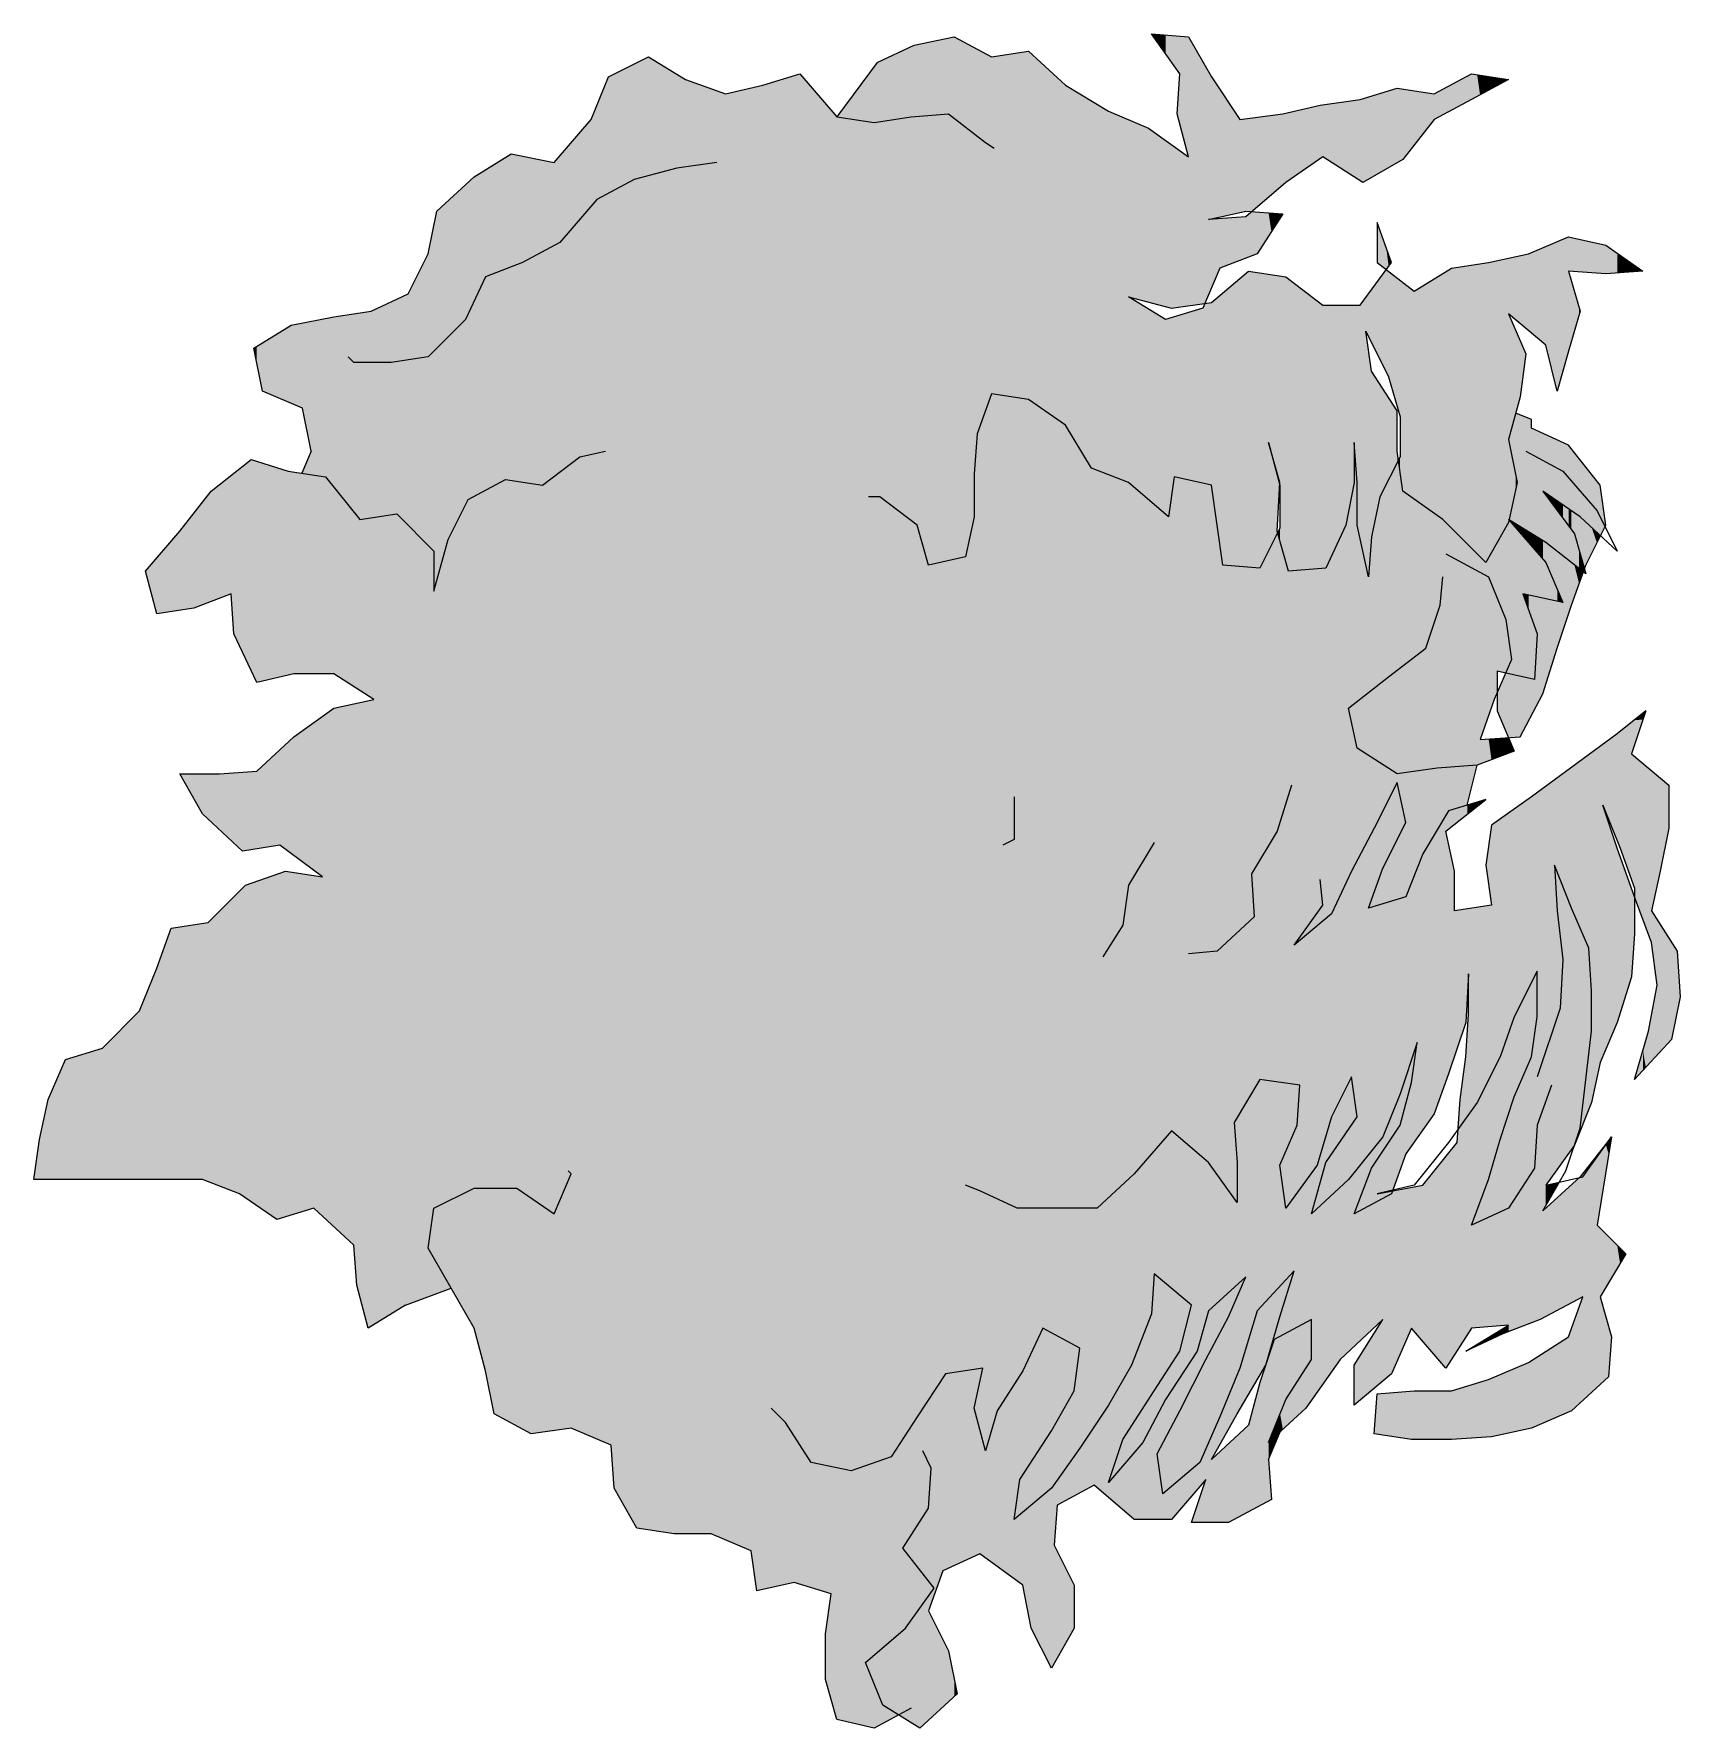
# Model space of a CAD drawing. Extents: x 20.477 to 20.834, y 4.403 to 4.771.
import ezdxf

# ---------------------------------------------------------------- set-up
doc = ezdxf.new("R2010")
doc.units = 0
doc.layers.get('0').update_dxf_attribs({"linetype": 'CONTINUOUS'})

# ---------------------------------------------------------------- blocks, each defined once
blk = doc.blocks.new('*U12')
at = {"color": 0}
for points in [[(20.72256, 4.76643), (20.71946, 4.77077), (20.72256, 4.77053)], [(20.66797, 4.40371), (20.66457, 4.76673), (20.66797, 4.76829)], [(20.66921, 4.40295), (20.66797, 4.76829), (20.66921, 4.76856)], [(20.66797, 4.40371), (20.66797, 4.76829), (20.66921, 4.40295)], [(20.67107, 4.40466), (20.66921, 4.76856), (20.67107, 4.76896)], [(20.66921, 4.40295), (20.66921, 4.76856), (20.67107, 4.40466)], [(20.67417, 4.43706), (20.67107, 4.76896), (20.67417, 4.76962)], [(20.67107, 4.42838), (20.67107, 4.76896), (20.67417, 4.43706)], [(20.67541, 4.43763), (20.67417, 4.76962), (20.67541, 4.76989)], [(20.67417, 4.43706), (20.67417, 4.76962), (20.67541, 4.43763)], [(20.67665, 4.43821), (20.67541, 4.76989), (20.67665, 4.77015)], [(20.67541, 4.43763), (20.67541, 4.76989), (20.67665, 4.43821)], [(20.67665, 4.43821), (20.67665, 4.77015), (20.67727, 4.43849)], [(20.67727, 4.43849), (20.67665, 4.77015), (20.67727, 4.76982)], [(20.67727, 4.43849), (20.67727, 4.76982), (20.68223, 4.44078)], [(20.68223, 4.44078), (20.67727, 4.76982), (20.68223, 4.76715)], [(20.68223, 4.44078), (20.68223, 4.76715), (20.68472, 4.43896)], [(20.68472, 4.43896), (20.68223, 4.76715), (20.68472, 4.76581)], [(20.69278, 4.42776), (20.69154, 4.76686), (20.69278, 4.76705)], [(20.69278, 4.42776), (20.69278, 4.76705), (20.6934, 4.42466)], [(20.6934, 4.42466), (20.69278, 4.76705), (20.6934, 4.76648)], [(20.72256, 4.76643), (20.72256, 4.77053), (20.7238, 4.76469)], [(20.7238, 4.76469), (20.72256, 4.77053), (20.7238, 4.77044)], [(20.7238, 4.76469), (20.7238, 4.77044), (20.72504, 4.76296)], [(20.72504, 4.76296), (20.7238, 4.77044), (20.72504, 4.77034)], [(20.72504, 4.76296), (20.72504, 4.77034), (20.72566, 4.76209)], [(20.72566, 4.76209), (20.72504, 4.77034), (20.72566, 4.7703)], [(20.72566, 4.75108), (20.72566, 4.7703), (20.72753, 4.7441)], [(20.72753, 4.7441), (20.72566, 4.7703), (20.72753, 4.77015)], [(20.72753, 4.71176), (20.72753, 4.77015), (20.72815, 4.71185)], [(20.72815, 4.71185), (20.72753, 4.77015), (20.72815, 4.76907)], [(20.72815, 4.71185), (20.72815, 4.76907), (20.73063, 4.7122)], [(20.73063, 4.7122), (20.72815, 4.76907), (20.73063, 4.76473)], [(20.60778, 4.44637), (20.60282, 4.76209), (20.60778, 4.76457)], [(20.61027, 4.44598), (20.60778, 4.76457), (20.61027, 4.76581)], [(20.60778, 4.44637), (20.60778, 4.76457), (20.61027, 4.44598)], [(20.61027, 4.44598), (20.61027, 4.76581), (20.61585, 4.44513)], [(20.61585, 4.44513), (20.61027, 4.76581), (20.61585, 4.76238)], [(20.65928, 4.40295), (20.65121, 4.75279), (20.65928, 4.76373)], [(20.6599, 4.40328), (20.65928, 4.76373), (20.6599, 4.76457)], [(20.65928, 4.40295), (20.65928, 4.76373), (20.6599, 4.40328)], [(20.66457, 4.4058), (20.6599, 4.76457), (20.66457, 4.76673)], [(20.6599, 4.40328), (20.6599, 4.76457), (20.66457, 4.4058)], [(20.66457, 4.4058), (20.66457, 4.76673), (20.66797, 4.40371)], [(20.69154, 4.43396), (20.68472, 4.76581), (20.69154, 4.76686)], [(20.68472, 4.43896), (20.68472, 4.76581), (20.69154, 4.43396)], [(20.69154, 4.43396), (20.69154, 4.76686), (20.69278, 4.42776)], [(20.6934, 4.42466), (20.6934, 4.76648), (20.69775, 4.41597)], [(20.69775, 4.41597), (20.6934, 4.76648), (20.69775, 4.76247)], [(20.73063, 4.7122), (20.73063, 4.76473), (20.73107, 4.71226)], [(20.73107, 4.71226), (20.73063, 4.76473), (20.73107, 4.76395)], [(20.73107, 4.71226), (20.73107, 4.76395), (20.73125, 4.71267)], [(20.73125, 4.71267), (20.73107, 4.76395), (20.73125, 4.76364)], [(20.73125, 4.71267), (20.73125, 4.76364), (20.73187, 4.71412)], [(20.73187, 4.71412), (20.73125, 4.76364), (20.73187, 4.76255)], [(20.60158, 4.46462), (20.59786, 4.75216), (20.60158, 4.76147)], [(20.6022, 4.46435), (20.60158, 4.76147), (20.6022, 4.76178)], [(20.60158, 4.46462), (20.60158, 4.76147), (20.6022, 4.46435)], [(20.60282, 4.45505), (20.6022, 4.76178), (20.60282, 4.76209)], [(20.6022, 4.46435), (20.6022, 4.76178), (20.60282, 4.45505)], [(20.60282, 4.45505), (20.60282, 4.76209), (20.60778, 4.44637)], [(20.61585, 4.44513), (20.61585, 4.76238), (20.61833, 4.44513)], [(20.61833, 4.44513), (20.61585, 4.76238), (20.61833, 4.76085)], [(20.61833, 4.44513), (20.61833, 4.76085), (20.62391, 4.44513)], [(20.62391, 4.44513), (20.61833, 4.76085), (20.62391, 4.75886)], [(20.64191, 4.43458), (20.63508, 4.75961), (20.64191, 4.76171)], [(20.64315, 4.4342), (20.64191, 4.76171), (20.64315, 4.76209)], [(20.64191, 4.43458), (20.64191, 4.76171), (20.64315, 4.4342)], [(20.64315, 4.4342), (20.64315, 4.76209), (20.64873, 4.43248)], [(20.64873, 4.43248), (20.64315, 4.76209), (20.64873, 4.75565)], [(20.69775, 4.41597), (20.69775, 4.76247), (20.69837, 4.41706)], [(20.69837, 4.41706), (20.69775, 4.76247), (20.69837, 4.7619)], [(20.69837, 4.44264), (20.69837, 4.7619), (20.69899, 4.45133)], [(20.69899, 4.45133), (20.69837, 4.7619), (20.69899, 4.76133)], [(20.69899, 4.45133), (20.69899, 4.76133), (20.70085, 4.45233)], [(20.70085, 4.45233), (20.69899, 4.76133), (20.70085, 4.75961)], [(20.72566, 4.75108), (20.72504, 4.75341), (20.72566, 4.76209)], [(20.73187, 4.73045), (20.73187, 4.76255), (20.73249, 4.7306)], [(20.73249, 4.7306), (20.73187, 4.76255), (20.73249, 4.76147)], [(20.73249, 4.7306), (20.73249, 4.76147), (20.73435, 4.73103)], [(20.73435, 4.73103), (20.73249, 4.76147), (20.73435, 4.75868)], [(20.78461, 4.75417), (20.78398, 4.75942), (20.78461, 4.75975)], [(20.78523, 4.7545), (20.78461, 4.75975), (20.78523, 4.76009)], [(20.78461, 4.75417), (20.78461, 4.75975), (20.78523, 4.7545)], [(20.78585, 4.75484), (20.78523, 4.76009), (20.78585, 4.76042)], [(20.78523, 4.7545), (20.78523, 4.76009), (20.78585, 4.75484)], [(20.78647, 4.75517), (20.78585, 4.76042), (20.78647, 4.76075)], [(20.78585, 4.75484), (20.78585, 4.76042), (20.78647, 4.75517)], [(20.78771, 4.75584), (20.78647, 4.76075), (20.78771, 4.76142)], [(20.78647, 4.75517), (20.78647, 4.76075), (20.78771, 4.75584)], [(20.78802, 4.75601), (20.78771, 4.76142), (20.78802, 4.76159)], [(20.78771, 4.75584), (20.78771, 4.76142), (20.78802, 4.75601)], [(20.78833, 4.75617), (20.78802, 4.76159), (20.78833, 4.76176)], [(20.78802, 4.75601), (20.78802, 4.76159), (20.78833, 4.75617)], [(20.78895, 4.75651), (20.78833, 4.76176), (20.78895, 4.76209)], [(20.78833, 4.75617), (20.78833, 4.76176), (20.78895, 4.75651)], [(20.78895, 4.75651), (20.78895, 4.76209), (20.79019, 4.75717)], [(20.79019, 4.75717), (20.78895, 4.76209), (20.79019, 4.7619)], [(20.79019, 4.75717), (20.79019, 4.7619), (20.79081, 4.75751)], [(20.79081, 4.75751), (20.79019, 4.7619), (20.79081, 4.7618)], [(20.79081, 4.75751), (20.79081, 4.7618), (20.79205, 4.75818)], [(20.79205, 4.75818), (20.79081, 4.7618), (20.79205, 4.76161)], [(20.79205, 4.75818), (20.79205, 4.76161), (20.79267, 4.75851)], [(20.79267, 4.75851), (20.79205, 4.76161), (20.79267, 4.76152)], [(20.79267, 4.75851), (20.79267, 4.76152), (20.79329, 4.75884)], [(20.79329, 4.75884), (20.79267, 4.76152), (20.79329, 4.76142)], [(20.79329, 4.75884), (20.79329, 4.76142), (20.79391, 4.75918)], [(20.79391, 4.75918), (20.79329, 4.76142), (20.79391, 4.76133)], [(20.79391, 4.75918), (20.79391, 4.76133), (20.79453, 4.75951)], [(20.79453, 4.75951), (20.79391, 4.76133), (20.79453, 4.76123)], [(20.79453, 4.75951), (20.79453, 4.76123), (20.79577, 4.76018)], [(20.79577, 4.76018), (20.79453, 4.76123), (20.79577, 4.76104)], [(20.79577, 4.76018), (20.79577, 4.76104), (20.79639, 4.76051)], [(20.79639, 4.76051), (20.79577, 4.76104), (20.79639, 4.76095)], [(20.79639, 4.76051), (20.79639, 4.76095), (20.797, 4.76084)], [(20.797, 4.76084), (20.79639, 4.76095), (20.797, 4.76085)], [(20.797, 4.76084), (20.797, 4.76085), (20.79701, 4.76085)], [(20.62391, 4.44513), (20.62391, 4.75886), (20.62702, 4.4438)], [(20.62702, 4.4438), (20.62391, 4.75886), (20.62702, 4.75775)], [(20.6326, 4.4414), (20.62702, 4.75775), (20.6326, 4.75904)], [(20.62702, 4.4438), (20.62702, 4.75775), (20.6326, 4.4414)], [(20.63384, 4.43272), (20.6326, 4.75904), (20.63384, 4.75932)], [(20.6326, 4.4414), (20.6326, 4.75904), (20.63384, 4.43272)], [(20.63508, 4.43301), (20.63384, 4.75932), (20.63508, 4.75961)], [(20.63384, 4.43272), (20.63384, 4.75932), (20.63508, 4.43301)], [(20.63508, 4.43301), (20.63508, 4.75961), (20.64191, 4.43458)], [(20.70085, 4.45233), (20.70085, 4.75961), (20.70271, 4.45333)], [(20.70271, 4.45333), (20.70085, 4.75961), (20.70271, 4.75849)], [(20.70271, 4.45333), (20.70271, 4.75849), (20.70705, 4.45567)], [(20.70705, 4.45567), (20.70271, 4.75849), (20.70705, 4.75589)], [(20.73435, 4.73103), (20.73435, 4.75868), (20.73621, 4.73146)], [(20.73621, 4.73146), (20.73435, 4.75868), (20.73621, 4.75589)], [(20.76165, 4.74091), (20.76041, 4.75589), (20.76165, 4.75606)], [(20.76351, 4.73971), (20.76165, 4.75606), (20.76351, 4.75633)], [(20.76165, 4.74091), (20.76165, 4.75606), (20.76351, 4.73971)], [(20.76413, 4.73932), (20.76351, 4.75633), (20.76413, 4.75642)], [(20.76351, 4.73971), (20.76351, 4.75633), (20.76413, 4.73932)], [(20.76475, 4.73892), (20.76413, 4.75642), (20.76475, 4.75651)], [(20.76413, 4.73932), (20.76413, 4.75642), (20.76475, 4.73892)], [(20.76537, 4.73852), (20.76475, 4.75651), (20.76537, 4.7567)], [(20.76475, 4.73892), (20.76475, 4.75651), (20.76537, 4.73852)], [(20.76599, 4.73887), (20.76537, 4.7567), (20.76599, 4.75689)], [(20.76537, 4.73852), (20.76537, 4.7567), (20.76599, 4.73887)], [(20.76661, 4.73923), (20.76599, 4.75689), (20.76661, 4.75708)], [(20.76599, 4.73887), (20.76599, 4.75689), (20.76661, 4.73923)], [(20.76723, 4.73958), (20.76661, 4.75708), (20.76723, 4.75727)], [(20.76661, 4.73923), (20.76661, 4.75708), (20.76723, 4.73958)], [(20.76785, 4.73994), (20.76723, 4.75727), (20.76785, 4.75746)], [(20.76723, 4.73958), (20.76723, 4.75727), (20.76785, 4.73994)], [(20.76847, 4.74029), (20.76785, 4.75746), (20.76847, 4.75765)], [(20.76785, 4.73994), (20.76785, 4.75746), (20.76847, 4.74029)], [(20.76909, 4.74065), (20.76847, 4.75765), (20.76909, 4.75784)], [(20.76847, 4.74029), (20.76847, 4.75765), (20.76909, 4.74065)], [(20.76972, 4.741), (20.76909, 4.75784), (20.76972, 4.75803)], [(20.76909, 4.74065), (20.76909, 4.75784), (20.76972, 4.741)], [(20.77046, 4.74142), (20.76972, 4.75803), (20.77046, 4.75826)], [(20.76972, 4.741), (20.76972, 4.75803), (20.77046, 4.74142)], [(20.77096, 4.74171), (20.77046, 4.75826), (20.77096, 4.75842)], [(20.77046, 4.74142), (20.77046, 4.75826), (20.77096, 4.74171)], [(20.77158, 4.74206), (20.77096, 4.75842), (20.77158, 4.75861)], [(20.77096, 4.74171), (20.77096, 4.75842), (20.77158, 4.74206)], [(20.77186, 4.74222), (20.77158, 4.75861), (20.77186, 4.75869)], [(20.77158, 4.74206), (20.77158, 4.75861), (20.77186, 4.74222)], [(20.77282, 4.74277), (20.77186, 4.75869), (20.77282, 4.75899)], [(20.77186, 4.74222), (20.77186, 4.75869), (20.77282, 4.74277)], [(20.77282, 4.74277), (20.77282, 4.75899), (20.77309, 4.74293)], [(20.77309, 4.74293), (20.77282, 4.75899), (20.77309, 4.75895)], [(20.77309, 4.74293), (20.77309, 4.75895), (20.77344, 4.74313)], [(20.77344, 4.74313), (20.77309, 4.75895), (20.77344, 4.75889)], [(20.77344, 4.74313), (20.77344, 4.75889), (20.77406, 4.74348)], [(20.77406, 4.74348), (20.77344, 4.75889), (20.77406, 4.7588)], [(20.77406, 4.74348), (20.77406, 4.7588), (20.77468, 4.74427)], [(20.77468, 4.74427), (20.77406, 4.7588), (20.77468, 4.7587)], [(20.77468, 4.74427), (20.77468, 4.7587), (20.77592, 4.74585)], [(20.77592, 4.74585), (20.77468, 4.7587), (20.77592, 4.75851)], [(20.77592, 4.74585), (20.77592, 4.75851), (20.77654, 4.74664)], [(20.77654, 4.74664), (20.77592, 4.75851), (20.77654, 4.75842)], [(20.77654, 4.74664), (20.77654, 4.75842), (20.7784, 4.74901)], [(20.7784, 4.74901), (20.77654, 4.75842), (20.7784, 4.75813)], [(20.7784, 4.74901), (20.7784, 4.75813), (20.78088, 4.75216)], [(20.78088, 4.75216), (20.7784, 4.75813), (20.78088, 4.75775)], [(20.78274, 4.75317), (20.78088, 4.75775), (20.78274, 4.75875)], [(20.78088, 4.75216), (20.78088, 4.75775), (20.78274, 4.75317)], [(20.78336, 4.7535), (20.78274, 4.75875), (20.78336, 4.75908)], [(20.78274, 4.75317), (20.78274, 4.75875), (20.78336, 4.7535)], [(20.78398, 4.75383), (20.78336, 4.75908), (20.78398, 4.75942)], [(20.78336, 4.7535), (20.78336, 4.75908), (20.78398, 4.75383)], [(20.78398, 4.75383), (20.78398, 4.75942), (20.78461, 4.75417)], [(20.64873, 4.43248), (20.64873, 4.75565), (20.64997, 4.4321)], [(20.64997, 4.4321), (20.64873, 4.75565), (20.64997, 4.75422)], [(20.64997, 4.40915), (20.64997, 4.75422), (20.65121, 4.40481)], [(20.65121, 4.40481), (20.64997, 4.75422), (20.65121, 4.75279)], [(20.65121, 4.40481), (20.65121, 4.75279), (20.65928, 4.40295)], [(20.70705, 4.45567), (20.70705, 4.75589), (20.71015, 4.45301)], [(20.71015, 4.45301), (20.70705, 4.75589), (20.71015, 4.75403)], [(20.71015, 4.45301), (20.71015, 4.75403), (20.7145, 4.44929)], [(20.7145, 4.44929), (20.71015, 4.75403), (20.7145, 4.75216)], [(20.73621, 4.73146), (20.73621, 4.75589), (20.73807, 4.73189)], [(20.73807, 4.73189), (20.73621, 4.75589), (20.73807, 4.7531)], [(20.73807, 4.73189), (20.73807, 4.7531), (20.73869, 4.73203)], [(20.73869, 4.73203), (20.73807, 4.7531), (20.73869, 4.75216)], [(20.73993, 4.73232), (20.73869, 4.75216), (20.73993, 4.75233)], [(20.74056, 4.73227), (20.73993, 4.75233), (20.74056, 4.75241)], [(20.73993, 4.73232), (20.73993, 4.75233), (20.74056, 4.73227)], [(20.74126, 4.73221), (20.74056, 4.75241), (20.74126, 4.75251)], [(20.74056, 4.73227), (20.74056, 4.75241), (20.74126, 4.73221)], [(20.74242, 4.7332), (20.74126, 4.75251), (20.74242, 4.75266)], [(20.74126, 4.73221), (20.74126, 4.75251), (20.74242, 4.7332)], [(20.74304, 4.73373), (20.74242, 4.75266), (20.74304, 4.75274)], [(20.74242, 4.7332), (20.74242, 4.75266), (20.74304, 4.73373)], [(20.74428, 4.7348), (20.74304, 4.75274), (20.74428, 4.75291)], [(20.74304, 4.73373), (20.74304, 4.75274), (20.74428, 4.7348)], [(20.7449, 4.73533), (20.74428, 4.75291), (20.7449, 4.75299)], [(20.74428, 4.7348), (20.74428, 4.75291), (20.7449, 4.73533)], [(20.74552, 4.73586), (20.7449, 4.75299), (20.74552, 4.75307)], [(20.7449, 4.73533), (20.7449, 4.75299), (20.74552, 4.73586)], [(20.74588, 4.73617), (20.74552, 4.75307), (20.74588, 4.75312)], [(20.74552, 4.73586), (20.74552, 4.75307), (20.74588, 4.73617)], [(20.74614, 4.73639), (20.74588, 4.75312), (20.74614, 4.75316)], [(20.74588, 4.73617), (20.74588, 4.75312), (20.74614, 4.73639)], [(20.74676, 4.73692), (20.74614, 4.75316), (20.74676, 4.75324)], [(20.74614, 4.73639), (20.74614, 4.75316), (20.74676, 4.73692)], [(20.74687, 4.73702), (20.74676, 4.75324), (20.74687, 4.75326)], [(20.74676, 4.73692), (20.74676, 4.75324), (20.74687, 4.73702)], [(20.74735, 4.73743), (20.74687, 4.75326), (20.74735, 4.75332)], [(20.74687, 4.73702), (20.74687, 4.75326), (20.74735, 4.73743)], [(20.74735, 4.73743), (20.74735, 4.75332), (20.74738, 4.73746)], [(20.74738, 4.73746), (20.74735, 4.75332), (20.74738, 4.75332)], [(20.74738, 4.73746), (20.74738, 4.75332), (20.74739, 4.73747)], [(20.74739, 4.73747), (20.74738, 4.75332), (20.74739, 4.75332)], [(20.748, 4.73799), (20.74739, 4.75332), (20.748, 4.75341)], [(20.74739, 4.73747), (20.74739, 4.75332), (20.748, 4.73799)], [(20.74862, 4.73852), (20.748, 4.75341), (20.74862, 4.75355)], [(20.748, 4.73799), (20.748, 4.75341), (20.74862, 4.73852)], [(20.74924, 4.73895), (20.74862, 4.75355), (20.74924, 4.75369)], [(20.74862, 4.73852), (20.74862, 4.75355), (20.74924, 4.73895)], [(20.75296, 4.74152), (20.74924, 4.75369), (20.75296, 4.75455)], [(20.74924, 4.73895), (20.74924, 4.75369), (20.75296, 4.74152)], [(20.7542, 4.74238), (20.75296, 4.75455), (20.7542, 4.75484)], [(20.75296, 4.74152), (20.75296, 4.75455), (20.7542, 4.74238)], [(20.75607, 4.74367), (20.7542, 4.75484), (20.75607, 4.75527)], [(20.7542, 4.74238), (20.7542, 4.75484), (20.75607, 4.74367)], [(20.75669, 4.7441), (20.75607, 4.75527), (20.75669, 4.75535)], [(20.75607, 4.74367), (20.75607, 4.75527), (20.75669, 4.7441)], [(20.75731, 4.7437), (20.75669, 4.75535), (20.75731, 4.75544)], [(20.75669, 4.7441), (20.75669, 4.75535), (20.75731, 4.7437)], [(20.76041, 4.74171), (20.75731, 4.75544), (20.76041, 4.75589)], [(20.75731, 4.7437), (20.75731, 4.75544), (20.76041, 4.74171)], [(20.76041, 4.74171), (20.76041, 4.75589), (20.76165, 4.74091)], [(20.59786, 4.46621), (20.59351, 4.74715), (20.59786, 4.75216)], [(20.59786, 4.46621), (20.59786, 4.75216), (20.60158, 4.46462)], [(20.7145, 4.71371), (20.7145, 4.75216), (20.71574, 4.71338)], [(20.71574, 4.71338), (20.7145, 4.75216), (20.71574, 4.75163)], [(20.71574, 4.71338), (20.71574, 4.75163), (20.71884, 4.71255)], [(20.71884, 4.71255), (20.71574, 4.75163), (20.71884, 4.7503)], [(20.71884, 4.71255), (20.71884, 4.7503), (20.71946, 4.71238)], [(20.71946, 4.71238), (20.71884, 4.7503), (20.71946, 4.74986)], [(20.71946, 4.71238), (20.71946, 4.74986), (20.72256, 4.71156)], [(20.72256, 4.71156), (20.71946, 4.74986), (20.72256, 4.74765)], [(20.73869, 4.73203), (20.73869, 4.75216), (20.73993, 4.73232)], [(20.59351, 4.46808), (20.58979, 4.74286), (20.59351, 4.74715)], [(20.59351, 4.46808), (20.59351, 4.74715), (20.59786, 4.46621)], [(20.72256, 4.71156), (20.72256, 4.74765), (20.7238, 4.71123)], [(20.7238, 4.71123), (20.72256, 4.74765), (20.7238, 4.74676)], [(20.7238, 4.71123), (20.7238, 4.74676), (20.72504, 4.7114)], [(20.72504, 4.7114), (20.7238, 4.74676), (20.72504, 4.74587)], [(20.72504, 4.7114), (20.72504, 4.74587), (20.72566, 4.71149)], [(20.72566, 4.71149), (20.72504, 4.74587), (20.72566, 4.74543)], [(20.72566, 4.71149), (20.72566, 4.74543), (20.72753, 4.71176)], [(20.72753, 4.71176), (20.72566, 4.74543), (20.72753, 4.7441)], [(20.57676, 4.47118), (20.5749, 4.74129), (20.57676, 4.74243)], [(20.58048, 4.46917), (20.57676, 4.74243), (20.58048, 4.74472)], [(20.57676, 4.47118), (20.57676, 4.74243), (20.58048, 4.46917)], [(20.58048, 4.46917), (20.58048, 4.74472), (20.58483, 4.46684)], [(20.58483, 4.46684), (20.58048, 4.74472), (20.58483, 4.74385)], [(20.58483, 4.46684), (20.58483, 4.74385), (20.58979, 4.46754)], [(20.58979, 4.46754), (20.58483, 4.74385), (20.58979, 4.74286)], [(20.58979, 4.46754), (20.58979, 4.74286), (20.59351, 4.46808)], [(20.57242, 4.48979), (20.56746, 4.73518), (20.57242, 4.73976)], [(20.5749, 4.48048), (20.57242, 4.73976), (20.5749, 4.74129)], [(20.57242, 4.48979), (20.57242, 4.73976), (20.5749, 4.48048)], [(20.5749, 4.48048), (20.5749, 4.74129), (20.57676, 4.47118)], [(20.56746, 4.49847), (20.56435, 4.73232), (20.56746, 4.73518)], [(20.56746, 4.49847), (20.56746, 4.73518), (20.57242, 4.48979)], [(20.56435, 4.49731), (20.56249, 4.72301), (20.56435, 4.73232)], [(20.56435, 4.49731), (20.56435, 4.73232), (20.56746, 4.49847)], [(20.73249, 4.71557), (20.73187, 4.73045), (20.73249, 4.7305)], [(20.73187, 4.71412), (20.73187, 4.73045), (20.73249, 4.71557)], [(20.73435, 4.71991), (20.73249, 4.7305), (20.73435, 4.73065)], [(20.73249, 4.71557), (20.73249, 4.7305), (20.73435, 4.71991)], [(20.73621, 4.72063), (20.73435, 4.73065), (20.73621, 4.73079)], [(20.73435, 4.71991), (20.73435, 4.73065), (20.73621, 4.72063)], [(20.73807, 4.72134), (20.73621, 4.73079), (20.73807, 4.73093)], [(20.73621, 4.72063), (20.73621, 4.73079), (20.73807, 4.72134)], [(20.73869, 4.72158), (20.73807, 4.73093), (20.73869, 4.73098)], [(20.73807, 4.72134), (20.73807, 4.73093), (20.73869, 4.72158)], [(20.73993, 4.72206), (20.73869, 4.73098), (20.73993, 4.73108)], [(20.73869, 4.72158), (20.73869, 4.73098), (20.73993, 4.72206)], [(20.74056, 4.7223), (20.73993, 4.73108), (20.74056, 4.73161)], [(20.73993, 4.72206), (20.73993, 4.73108), (20.74056, 4.7223)], [(20.74126, 4.72257), (20.74056, 4.73161), (20.74126, 4.73221)], [(20.74056, 4.7223), (20.74056, 4.73161), (20.74126, 4.72257)], [(20.74126, 4.72257), (20.74126, 4.73221), (20.74242, 4.72301)], [(20.74242, 4.72301), (20.74126, 4.73221), (20.74242, 4.73212)], [(20.74242, 4.72301), (20.74242, 4.73212), (20.74304, 4.72398)], [(20.74304, 4.72398), (20.74242, 4.73212), (20.74304, 4.73208)], [(20.74304, 4.72398), (20.74304, 4.73208), (20.74428, 4.72591)], [(20.74428, 4.72591), (20.74304, 4.73208), (20.74428, 4.73198)], [(20.74428, 4.72591), (20.74428, 4.73198), (20.7449, 4.72687)], [(20.7449, 4.72687), (20.74428, 4.73198), (20.7449, 4.73193)], [(20.7449, 4.72687), (20.7449, 4.73193), (20.74552, 4.72784)], [(20.74552, 4.72784), (20.7449, 4.73193), (20.74552, 4.73189)], [(20.74552, 4.72784), (20.74552, 4.73189), (20.74588, 4.7284)], [(20.74588, 4.7284), (20.74552, 4.73189), (20.74588, 4.73186)], [(20.74588, 4.7284), (20.74588, 4.73186), (20.74614, 4.7288)], [(20.74614, 4.7288), (20.74588, 4.73186), (20.74614, 4.73184)], [(20.74614, 4.7288), (20.74614, 4.73184), (20.74676, 4.72977)], [(20.74676, 4.72977), (20.74614, 4.73184), (20.74676, 4.73179)], [(20.74676, 4.72977), (20.74676, 4.73179), (20.74687, 4.72994)], [(20.74687, 4.72994), (20.74676, 4.73179), (20.74687, 4.73178)], [(20.74687, 4.72994), (20.74687, 4.73178), (20.74735, 4.73068)], [(20.74735, 4.73068), (20.74687, 4.73178), (20.74735, 4.73175)], [(20.74735, 4.73068), (20.74735, 4.73175), (20.74738, 4.73073)], [(20.74738, 4.73073), (20.74735, 4.73175), (20.74738, 4.73174)], [(20.74738, 4.73073), (20.74738, 4.73174), (20.74739, 4.73075)], [(20.74739, 4.73075), (20.74738, 4.73174), (20.74739, 4.73174)], [(20.74739, 4.73075), (20.74739, 4.73174), (20.748, 4.7317)], [(20.76847, 4.72115), (20.76847, 4.72983), (20.76909, 4.72067)], [(20.76909, 4.72067), (20.76847, 4.72983), (20.76909, 4.7281)], [(20.76909, 4.72067), (20.76909, 4.7281), (20.76972, 4.7202)], [(20.76972, 4.7202), (20.76909, 4.7281), (20.76972, 4.72636)], [(20.81004, 4.70192), (20.8088, 4.7262), (20.81004, 4.72673)], [(20.81004, 4.71929), (20.81004, 4.72673), (20.81066, 4.71924)], [(20.81066, 4.71924), (20.81004, 4.72673), (20.81066, 4.72659)], [(20.81066, 4.71924), (20.81066, 4.72659), (20.81128, 4.71919)], [(20.81128, 4.71919), (20.81066, 4.72659), (20.81128, 4.72645)], [(20.56249, 4.49661), (20.55815, 4.71433), (20.56249, 4.72301)], [(20.56249, 4.49661), (20.56249, 4.72301), (20.56435, 4.49731)], [(20.76972, 4.7202), (20.76972, 4.72636), (20.77046, 4.71963)], [(20.77046, 4.71963), (20.76972, 4.72636), (20.77046, 4.72428)], [(20.77046, 4.71963), (20.77046, 4.72428), (20.77096, 4.7203)], [(20.77096, 4.7203), (20.77046, 4.72428), (20.77096, 4.72289)], [(20.80136, 4.70631), (20.80074, 4.72288), (20.80136, 4.72301)], [(20.80198, 4.70579), (20.80136, 4.72301), (20.80198, 4.72328)], [(20.80136, 4.70631), (20.80136, 4.72301), (20.80198, 4.70579)], [(20.8026, 4.70526), (20.80198, 4.72328), (20.8026, 4.72354)], [(20.80198, 4.70579), (20.80198, 4.72328), (20.8026, 4.70526)], [(20.80322, 4.70474), (20.8026, 4.72354), (20.80322, 4.72381)], [(20.8026, 4.70526), (20.8026, 4.72354), (20.80322, 4.70474)], [(20.80384, 4.70421), (20.80322, 4.72381), (20.80384, 4.72407)], [(20.80322, 4.70474), (20.80322, 4.72381), (20.80384, 4.70421)], [(20.80446, 4.70369), (20.80384, 4.72407), (20.80446, 4.72434)], [(20.80384, 4.70421), (20.80384, 4.72407), (20.80446, 4.70369)], [(20.80508, 4.70316), (20.80446, 4.72434), (20.80508, 4.72461)], [(20.80446, 4.70369), (20.80446, 4.72434), (20.80508, 4.70316)], [(20.80756, 4.69324), (20.80508, 4.72461), (20.80756, 4.72567)], [(20.80508, 4.70316), (20.80508, 4.72461), (20.80756, 4.69324)], [(20.80804, 4.69491), (20.80756, 4.72567), (20.80804, 4.72588)], [(20.80756, 4.69324), (20.80756, 4.72567), (20.80804, 4.69491)], [(20.8088, 4.69758), (20.80804, 4.72588), (20.8088, 4.7262)], [(20.80804, 4.69491), (20.80804, 4.72588), (20.8088, 4.69758)], [(20.8088, 4.69758), (20.8088, 4.7262), (20.81004, 4.70192)], [(20.81128, 4.71919), (20.81128, 4.72645), (20.81232, 4.71911)], [(20.81232, 4.71911), (20.81128, 4.72645), (20.81232, 4.72621)], [(20.81232, 4.71911), (20.81232, 4.72621), (20.81252, 4.7191)], [(20.81252, 4.7191), (20.81232, 4.72621), (20.81252, 4.72616)], [(20.81252, 4.7191), (20.81252, 4.72616), (20.81315, 4.71905)], [(20.81315, 4.71905), (20.81252, 4.72616), (20.81315, 4.72602)], [(20.81315, 4.71905), (20.81315, 4.72602), (20.81325, 4.71904)], [(20.81325, 4.71904), (20.81315, 4.72602), (20.81325, 4.72599)], [(20.81325, 4.71904), (20.81325, 4.72599), (20.81347, 4.71903)], [(20.81347, 4.71903), (20.81325, 4.72599), (20.81347, 4.72594)], [(20.81347, 4.71903), (20.81347, 4.72594), (20.81377, 4.719)], [(20.81377, 4.719), (20.81347, 4.72594), (20.81377, 4.72587)], [(20.81377, 4.719), (20.81377, 4.72587), (20.81501, 4.71891)], [(20.81501, 4.71891), (20.81377, 4.72587), (20.81501, 4.72559)], [(20.81501, 4.71891), (20.81501, 4.72559), (20.8162, 4.71882)], [(20.8162, 4.71882), (20.81501, 4.72559), (20.8162, 4.72531)], [(20.8162, 4.71882), (20.8162, 4.72531), (20.81687, 4.71877)], [(20.81687, 4.71877), (20.8162, 4.72531), (20.81687, 4.72516)], [(20.81687, 4.71877), (20.81687, 4.72516), (20.81698, 4.71876)], [(20.81698, 4.71876), (20.81687, 4.72516), (20.81698, 4.72513)], [(20.81698, 4.71876), (20.81698, 4.72513), (20.81749, 4.71872)], [(20.81749, 4.71872), (20.81698, 4.72513), (20.81749, 4.72502)], [(20.81749, 4.71872), (20.81749, 4.72502), (20.81811, 4.71867)], [(20.81811, 4.71867), (20.81749, 4.72502), (20.81811, 4.72487)], [(20.81811, 4.71867), (20.81811, 4.72487), (20.81873, 4.71872)], [(20.81873, 4.71872), (20.81811, 4.72487), (20.81873, 4.72444)], [(20.81873, 4.71872), (20.81873, 4.72444), (20.81935, 4.71877)], [(20.81935, 4.71877), (20.81873, 4.72444), (20.81935, 4.72401)], [(20.81935, 4.71877), (20.81935, 4.72401), (20.82059, 4.71886)], [(20.82059, 4.71886), (20.81935, 4.72401), (20.82059, 4.72315)], [(20.82059, 4.71886), (20.82059, 4.72315), (20.82121, 4.71891)], [(20.82121, 4.71891), (20.82059, 4.72315), (20.82121, 4.72273)], [(20.74056, 4.4754), (20.73993, 4.71877), (20.74056, 4.71929)], [(20.74056, 4.4754), (20.74056, 4.71929), (20.74126, 4.4766)], [(20.74126, 4.4766), (20.74056, 4.71929), (20.74126, 4.71918)], [(20.77046, 4.69734), (20.76972, 4.71861), (20.77046, 4.71963)], [(20.77046, 4.69734), (20.77046, 4.71963), (20.77096, 4.69634)], [(20.77096, 4.69634), (20.77046, 4.71963), (20.77096, 4.71924)], [(20.77096, 4.7203), (20.77096, 4.72289), (20.77158, 4.72115)], [(20.77096, 4.69634), (20.77096, 4.71924), (20.77158, 4.69417)], [(20.77158, 4.69417), (20.77096, 4.71924), (20.77158, 4.71877)], [(20.78398, 4.66408), (20.78336, 4.71915), (20.78398, 4.71953)], [(20.78461, 4.66346), (20.78398, 4.71953), (20.78461, 4.71991)], [(20.78398, 4.66408), (20.78398, 4.71953), (20.78461, 4.66346)], [(20.78523, 4.66284), (20.78461, 4.71991), (20.78523, 4.72001)], [(20.78461, 4.66346), (20.78461, 4.71991), (20.78523, 4.66284)], [(20.78585, 4.66222), (20.78523, 4.72001), (20.78585, 4.7201)], [(20.78523, 4.66284), (20.78523, 4.72001), (20.78585, 4.66222)], [(20.78647, 4.6616), (20.78585, 4.7201), (20.78647, 4.7202)], [(20.78585, 4.66222), (20.78585, 4.7201), (20.78647, 4.6616)], [(20.78771, 4.66036), (20.78647, 4.7202), (20.78771, 4.72039)], [(20.78647, 4.6616), (20.78647, 4.7202), (20.78771, 4.66036)], [(20.78802, 4.66005), (20.78771, 4.72039), (20.78802, 4.72044)], [(20.78771, 4.66036), (20.78771, 4.72039), (20.78802, 4.66005)], [(20.78833, 4.65974), (20.78802, 4.72044), (20.78833, 4.72048)], [(20.78802, 4.66005), (20.78802, 4.72044), (20.78833, 4.65974)], [(20.78895, 4.65912), (20.78833, 4.72048), (20.78895, 4.72058)], [(20.78833, 4.65974), (20.78833, 4.72048), (20.78895, 4.65912)], [(20.79019, 4.65788), (20.78895, 4.72058), (20.79019, 4.72077)], [(20.78895, 4.65912), (20.78895, 4.72058), (20.79019, 4.65788)], [(20.79081, 4.65726), (20.79019, 4.72077), (20.79081, 4.72086)], [(20.79019, 4.65788), (20.79019, 4.72077), (20.79081, 4.65726)], [(20.79205, 4.65602), (20.79081, 4.72086), (20.79205, 4.72106)], [(20.79081, 4.65726), (20.79081, 4.72086), (20.79205, 4.65602)], [(20.79267, 4.65711), (20.79205, 4.72106), (20.79267, 4.72115)], [(20.79205, 4.65602), (20.79205, 4.72106), (20.79267, 4.65711)], [(20.79329, 4.65819), (20.79267, 4.72115), (20.79329, 4.72128)], [(20.79267, 4.65711), (20.79267, 4.72115), (20.79329, 4.65819)], [(20.79391, 4.65928), (20.79329, 4.72128), (20.79391, 4.72142)], [(20.79329, 4.65819), (20.79329, 4.72128), (20.79391, 4.65928)], [(20.79453, 4.66036), (20.79391, 4.72142), (20.79453, 4.72155)], [(20.79391, 4.65928), (20.79391, 4.72142), (20.79453, 4.66036)], [(20.79577, 4.66253), (20.79453, 4.72155), (20.79577, 4.72182)], [(20.79453, 4.66036), (20.79453, 4.72155), (20.79577, 4.66253)], [(20.79639, 4.66361), (20.79577, 4.72182), (20.79639, 4.72195)], [(20.79577, 4.66253), (20.79577, 4.72182), (20.79639, 4.66361)], [(20.797, 4.66468), (20.79639, 4.72195), (20.797, 4.72208)], [(20.79639, 4.66361), (20.79639, 4.72195), (20.797, 4.66468)], [(20.797, 4.66468), (20.797, 4.72208), (20.79701, 4.66471)], [(20.79701, 4.66471), (20.797, 4.72208), (20.79701, 4.72208)], [(20.79712, 4.7099), (20.79701, 4.72208), (20.79712, 4.7221)], [(20.79701, 4.70999), (20.79701, 4.72208), (20.79712, 4.7099)], [(20.79713, 4.70989), (20.79712, 4.7221), (20.79713, 4.72211)], [(20.79712, 4.7099), (20.79712, 4.7221), (20.79713, 4.70989)], [(20.79825, 4.70894), (20.79713, 4.72211), (20.79825, 4.72235)], [(20.79713, 4.70989), (20.79713, 4.72211), (20.79825, 4.70894)], [(20.79855, 4.70869), (20.79825, 4.72235), (20.79855, 4.72241)], [(20.79825, 4.70894), (20.79825, 4.72235), (20.79855, 4.70869)], [(20.79888, 4.70841), (20.79855, 4.72241), (20.79888, 4.72248)], [(20.79855, 4.70869), (20.79855, 4.72241), (20.79888, 4.70841)], [(20.7995, 4.70789), (20.79888, 4.72248), (20.7995, 4.72261)], [(20.79888, 4.70841), (20.79888, 4.72248), (20.7995, 4.70789)], [(20.80012, 4.70736), (20.7995, 4.72261), (20.80012, 4.72275)], [(20.7995, 4.70789), (20.7995, 4.72261), (20.80012, 4.70736)], [(20.80074, 4.70684), (20.80012, 4.72275), (20.80074, 4.72288)], [(20.80012, 4.70736), (20.80012, 4.72275), (20.80074, 4.70684)], [(20.80074, 4.70684), (20.80074, 4.72288), (20.80136, 4.70631)], [(20.81004, 4.70192), (20.81004, 4.71929), (20.81066, 4.70409)], [(20.81066, 4.70409), (20.81004, 4.71929), (20.81066, 4.71712)], [(20.82121, 4.71891), (20.82121, 4.72273), (20.82244, 4.719)], [(20.82244, 4.719), (20.82121, 4.72273), (20.82244, 4.72187)], [(20.82244, 4.719), (20.82244, 4.72187), (20.82369, 4.7191)], [(20.82369, 4.7191), (20.82244, 4.72187), (20.82369, 4.72101)], [(20.82369, 4.7191), (20.82369, 4.72101), (20.82431, 4.71915)], [(20.82431, 4.71915), (20.82369, 4.72101), (20.82431, 4.72058)], [(20.82431, 4.71915), (20.82431, 4.72058), (20.82617, 4.71929)], [(20.73621, 4.46787), (20.73435, 4.71404), (20.73621, 4.71562)], [(20.73807, 4.47118), (20.73621, 4.71562), (20.73807, 4.71719)], [(20.73621, 4.46787), (20.73621, 4.71562), (20.73807, 4.47118)], [(20.73869, 4.47223), (20.73807, 4.71719), (20.73869, 4.71772)], [(20.73807, 4.47118), (20.73807, 4.71719), (20.73869, 4.47223)], [(20.73993, 4.47434), (20.73869, 4.71772), (20.73993, 4.71877)], [(20.73869, 4.47223), (20.73869, 4.71772), (20.73993, 4.47434)], [(20.73993, 4.47434), (20.73993, 4.71877), (20.74056, 4.4754)], [(20.74126, 4.4766), (20.74126, 4.71918), (20.74242, 4.47856)], [(20.74242, 4.47856), (20.74126, 4.71918), (20.74242, 4.719)], [(20.74242, 4.47856), (20.74242, 4.719), (20.74304, 4.47961)], [(20.74304, 4.47961), (20.74242, 4.719), (20.74304, 4.71891)], [(20.74304, 4.47961), (20.74304, 4.71891), (20.74428, 4.48172)], [(20.74428, 4.48172), (20.74304, 4.71891), (20.74428, 4.71872)], [(20.74428, 4.48172), (20.74428, 4.71872), (20.7449, 4.48383)], [(20.7449, 4.48383), (20.74428, 4.71872), (20.7449, 4.71862)], [(20.7449, 4.68207), (20.7449, 4.71862), (20.74552, 4.6799)], [(20.74552, 4.6799), (20.7449, 4.71862), (20.74552, 4.71853)], [(20.74552, 4.6799), (20.74552, 4.71853), (20.74588, 4.67864)], [(20.74588, 4.67864), (20.74552, 4.71853), (20.74588, 4.71847)], [(20.74588, 4.67864), (20.74588, 4.71847), (20.74614, 4.67773)], [(20.74614, 4.67773), (20.74588, 4.71847), (20.74614, 4.71843)], [(20.74614, 4.67773), (20.74614, 4.71843), (20.74676, 4.67556)], [(20.74676, 4.67556), (20.74614, 4.71843), (20.74676, 4.71834)], [(20.74676, 4.67556), (20.74676, 4.71834), (20.74687, 4.67517)], [(20.74687, 4.67517), (20.74676, 4.71834), (20.74687, 4.71832)], [(20.74687, 4.67517), (20.74687, 4.71832), (20.74735, 4.67349)], [(20.74735, 4.67349), (20.74687, 4.71832), (20.74735, 4.71824)], [(20.74735, 4.67349), (20.74735, 4.71824), (20.74738, 4.67339)], [(20.74738, 4.67339), (20.74735, 4.71824), (20.74738, 4.71824)], [(20.74738, 4.66067), (20.74738, 4.71824), (20.74739, 4.66062)], [(20.74739, 4.66062), (20.74738, 4.71824), (20.74739, 4.71824)], [(20.74739, 4.66062), (20.74739, 4.71824), (20.748, 4.6585)], [(20.748, 4.6585), (20.74739, 4.71824), (20.748, 4.71814)], [(20.748, 4.6585), (20.748, 4.71814), (20.74862, 4.65633)], [(20.74862, 4.65633), (20.748, 4.71814), (20.74862, 4.71805)], [(20.74862, 4.65633), (20.74862, 4.71805), (20.74924, 4.65416)], [(20.74924, 4.65416), (20.74862, 4.71805), (20.74924, 4.71757)], [(20.74924, 4.65416), (20.74924, 4.71757), (20.75296, 4.65445)], [(20.75296, 4.65445), (20.74924, 4.71757), (20.75296, 4.71471)], [(20.76785, 4.70254), (20.76723, 4.71523), (20.76785, 4.71608)], [(20.76847, 4.7013), (20.76785, 4.71608), (20.76847, 4.71692)], [(20.76785, 4.70254), (20.76785, 4.71608), (20.76847, 4.7013)], [(20.76909, 4.70006), (20.76847, 4.71692), (20.76909, 4.71777)], [(20.76847, 4.7013), (20.76847, 4.71692), (20.76909, 4.70006)], [(20.76972, 4.69882), (20.76909, 4.71777), (20.76972, 4.71861)], [(20.76909, 4.70006), (20.76909, 4.71777), (20.76972, 4.69882)], [(20.76972, 4.69882), (20.76972, 4.71861), (20.77046, 4.69734)], [(20.77158, 4.69417), (20.77158, 4.71877), (20.77186, 4.69319)], [(20.77186, 4.69319), (20.77158, 4.71877), (20.77186, 4.71855)], [(20.77186, 4.69319), (20.77186, 4.71855), (20.77282, 4.68983)], [(20.77282, 4.68983), (20.77186, 4.71855), (20.77282, 4.71781)], [(20.77282, 4.68983), (20.77282, 4.71781), (20.77309, 4.68886)], [(20.77309, 4.68886), (20.77282, 4.71781), (20.77309, 4.7176)], [(20.77309, 4.68886), (20.77309, 4.7176), (20.77344, 4.68766)], [(20.77344, 4.68766), (20.77309, 4.7176), (20.77344, 4.71733)], [(20.77344, 4.67587), (20.77344, 4.71733), (20.77406, 4.67153)], [(20.77406, 4.67153), (20.77344, 4.71733), (20.77406, 4.71686)], [(20.77406, 4.67153), (20.77406, 4.71686), (20.77468, 4.67109)], [(20.77468, 4.67109), (20.77406, 4.71686), (20.77468, 4.71638)], [(20.77468, 4.67109), (20.77468, 4.71638), (20.77592, 4.6702)], [(20.77592, 4.6702), (20.77468, 4.71638), (20.77592, 4.71543)], [(20.7784, 4.66843), (20.77654, 4.71495), (20.7784, 4.71609)], [(20.78088, 4.66665), (20.7784, 4.71609), (20.78088, 4.71762)], [(20.7784, 4.66843), (20.7784, 4.71609), (20.78088, 4.66665)], [(20.78274, 4.66533), (20.78088, 4.71762), (20.78274, 4.71877)], [(20.78088, 4.66665), (20.78088, 4.71762), (20.78274, 4.66533)], [(20.78336, 4.66471), (20.78274, 4.71877), (20.78336, 4.71915)], [(20.78274, 4.66533), (20.78274, 4.71877), (20.78336, 4.66471)], [(20.78336, 4.66471), (20.78336, 4.71915), (20.78398, 4.66408)], [(20.81066, 4.70409), (20.81066, 4.71712), (20.81128, 4.70626)], [(20.81128, 4.70626), (20.81066, 4.71712), (20.81128, 4.71495)], [(20.55753, 4.49475), (20.5507, 4.71089), (20.55753, 4.71404)], [(20.55815, 4.49498), (20.55753, 4.71404), (20.55815, 4.71433)], [(20.55753, 4.49475), (20.55753, 4.71404), (20.55815, 4.49498)], [(20.55815, 4.49498), (20.55815, 4.71433), (20.56249, 4.49661)], [(20.7145, 4.44929), (20.7145, 4.71371), (20.71574, 4.44823)], [(20.71574, 4.44823), (20.7145, 4.71371), (20.71574, 4.71294)], [(20.71574, 4.44823), (20.71574, 4.71294), (20.71884, 4.44823)], [(20.71884, 4.44823), (20.71574, 4.71294), (20.71884, 4.71104)], [(20.73107, 4.45671), (20.73063, 4.71123), (20.73107, 4.71226)], [(20.73125, 4.45691), (20.73107, 4.71226), (20.73125, 4.71229)], [(20.73107, 4.45671), (20.73107, 4.71226), (20.73125, 4.45691)], [(20.73187, 4.44761), (20.73125, 4.71229), (20.73187, 4.71238)], [(20.73125, 4.44761), (20.73125, 4.71229), (20.73187, 4.44761)], [(20.73249, 4.44761), (20.73187, 4.71238), (20.73249, 4.71247)], [(20.73187, 4.44761), (20.73187, 4.71238), (20.73249, 4.44761)], [(20.73435, 4.46456), (20.73249, 4.71247), (20.73435, 4.71404)], [(20.73249, 4.46125), (20.73249, 4.71247), (20.73435, 4.46456)], [(20.73435, 4.46456), (20.73435, 4.71404), (20.73621, 4.46787)], [(20.75296, 4.65445), (20.75296, 4.71471), (20.7542, 4.65454)], [(20.7542, 4.65454), (20.75296, 4.71471), (20.7542, 4.71376)], [(20.7542, 4.65454), (20.7542, 4.71376), (20.75607, 4.65469)], [(20.75607, 4.65469), (20.7542, 4.71376), (20.75607, 4.71232)], [(20.75607, 4.65469), (20.75607, 4.71232), (20.75669, 4.65473)], [(20.75669, 4.65473), (20.75607, 4.71232), (20.75669, 4.71185)], [(20.76537, 4.6585), (20.76475, 4.71185), (20.76537, 4.71269)], [(20.76599, 4.65571), (20.76537, 4.71269), (20.76599, 4.71354)], [(20.76537, 4.6585), (20.76537, 4.71269), (20.76599, 4.65571)], [(20.76661, 4.70502), (20.76599, 4.71354), (20.76661, 4.71438)], [(20.76599, 4.70626), (20.76599, 4.71354), (20.76661, 4.70502)], [(20.76723, 4.70378), (20.76661, 4.71438), (20.76723, 4.71523)], [(20.76661, 4.70502), (20.76661, 4.71438), (20.76723, 4.70378)], [(20.76723, 4.70378), (20.76723, 4.71523), (20.76785, 4.70254)], [(20.77592, 4.6702), (20.77592, 4.71543), (20.77654, 4.66976)], [(20.77654, 4.66976), (20.77592, 4.71543), (20.77654, 4.71495)], [(20.77654, 4.66976), (20.77654, 4.71495), (20.7784, 4.66843)], [(20.81128, 4.70626), (20.81128, 4.71495), (20.81232, 4.70988)], [(20.81232, 4.70988), (20.81128, 4.71495), (20.81232, 4.71133)], [(20.53706, 4.68021), (20.53519, 4.708), (20.53706, 4.70837)], [(20.53768, 4.63183), (20.53706, 4.70837), (20.53768, 4.7085)], [(20.53706, 4.63183), (20.53706, 4.70837), (20.53768, 4.63183)], [(20.53954, 4.63183), (20.53768, 4.7085), (20.53954, 4.70887)], [(20.53768, 4.63183), (20.53768, 4.7085), (20.53954, 4.63183)], [(20.54202, 4.63183), (20.53954, 4.70887), (20.54202, 4.70937)], [(20.53954, 4.63183), (20.53954, 4.70887), (20.54202, 4.63183)], [(20.54636, 4.62904), (20.54202, 4.70937), (20.54636, 4.71003)], [(20.54202, 4.63183), (20.54202, 4.70937), (20.54636, 4.62904)], [(20.54698, 4.62864), (20.54636, 4.71003), (20.54698, 4.71013)], [(20.54636, 4.62904), (20.54636, 4.71003), (20.54698, 4.62864)], [(20.54946, 4.62705), (20.54698, 4.71013), (20.54946, 4.71051)], [(20.54698, 4.62864), (20.54698, 4.71013), (20.54946, 4.62705)], [(20.55008, 4.62665), (20.54946, 4.71051), (20.55008, 4.71061)], [(20.54946, 4.62705), (20.54946, 4.71051), (20.55008, 4.62665)], [(20.5507, 4.62625), (20.55008, 4.71061), (20.5507, 4.71089)], [(20.55008, 4.62665), (20.55008, 4.71061), (20.5507, 4.62625)], [(20.5507, 4.49055), (20.5507, 4.71089), (20.55753, 4.49475)], [(20.71884, 4.44823), (20.71884, 4.71104), (20.71946, 4.44823)], [(20.71946, 4.44823), (20.71884, 4.71104), (20.71946, 4.71065)], [(20.71946, 4.44823), (20.71946, 4.71065), (20.72256, 4.44823)], [(20.72256, 4.44823), (20.71946, 4.71065), (20.72256, 4.70875)], [(20.7238, 4.44823), (20.72256, 4.70875), (20.7238, 4.70913)], [(20.72256, 4.44823), (20.72256, 4.70875), (20.7238, 4.44823)], [(20.72504, 4.44967), (20.7238, 4.70913), (20.72504, 4.70951)], [(20.7238, 4.44823), (20.7238, 4.70913), (20.72504, 4.44967)], [(20.72566, 4.4504), (20.72504, 4.70951), (20.72566, 4.7097)], [(20.72504, 4.44967), (20.72504, 4.70951), (20.72566, 4.4504)], [(20.72753, 4.45257), (20.72566, 4.7097), (20.72753, 4.71027)], [(20.72566, 4.4504), (20.72566, 4.7097), (20.72753, 4.45257)], [(20.72815, 4.45329), (20.72753, 4.71027), (20.72815, 4.71046)], [(20.72753, 4.45257), (20.72753, 4.71027), (20.72815, 4.45329)], [(20.73063, 4.45619), (20.72815, 4.71046), (20.73063, 4.71123)], [(20.72815, 4.45329), (20.72815, 4.71046), (20.73063, 4.45619)], [(20.73063, 4.45619), (20.73063, 4.71123), (20.73107, 4.45671)], [(20.75669, 4.65473), (20.75669, 4.71185), (20.75731, 4.65478)], [(20.75731, 4.65478), (20.75669, 4.71185), (20.75731, 4.71185)], [(20.75731, 4.65478), (20.75731, 4.71185), (20.76041, 4.66143)], [(20.76041, 4.66143), (20.75731, 4.71185), (20.76041, 4.71185)], [(20.76041, 4.66143), (20.76041, 4.71185), (20.76165, 4.66408)], [(20.76165, 4.66408), (20.76041, 4.71185), (20.76165, 4.71185)], [(20.76165, 4.66408), (20.76165, 4.71185), (20.76351, 4.67339)], [(20.76351, 4.67339), (20.76165, 4.71185), (20.76351, 4.71185)], [(20.76351, 4.68207), (20.76351, 4.71185), (20.76413, 4.67339)], [(20.76413, 4.67339), (20.76351, 4.71185), (20.76413, 4.71185)], [(20.76413, 4.66408), (20.76413, 4.71185), (20.76475, 4.66129)], [(20.76475, 4.66129), (20.76413, 4.71185), (20.76475, 4.71185)], [(20.76475, 4.66129), (20.76475, 4.71185), (20.76537, 4.6585)], [(20.79701, 4.68269), (20.79701, 4.70999), (20.79712, 4.68309)], [(20.79712, 4.68309), (20.79701, 4.70999), (20.79712, 4.70974)], [(20.79712, 4.68309), (20.79712, 4.70974), (20.79713, 4.68313)], [(20.79713, 4.68313), (20.79712, 4.70974), (20.79713, 4.70971)], [(20.79713, 4.68313), (20.79713, 4.70971), (20.79825, 4.68735)], [(20.79825, 4.68735), (20.79713, 4.70971), (20.79825, 4.70709)], [(20.81232, 4.70988), (20.81232, 4.71133), (20.81252, 4.71061)], [(20.52961, 4.69191), (20.52651, 4.70369), (20.52961, 4.7056)], [(20.53023, 4.69164), (20.52961, 4.7056), (20.53023, 4.70598)], [(20.52961, 4.69191), (20.52961, 4.7056), (20.53023, 4.69164)], [(20.53147, 4.69111), (20.53023, 4.70598), (20.53147, 4.70674)], [(20.53023, 4.69164), (20.53023, 4.70598), (20.53147, 4.69111)], [(20.53209, 4.69085), (20.53147, 4.70674), (20.53209, 4.70712)], [(20.53147, 4.69111), (20.53147, 4.70674), (20.53209, 4.69085)], [(20.53271, 4.69058), (20.53209, 4.70712), (20.53271, 4.7075)], [(20.53209, 4.69085), (20.53209, 4.70712), (20.53271, 4.69058)], [(20.53333, 4.69031), (20.53271, 4.7075), (20.53333, 4.70763)], [(20.53271, 4.69058), (20.53271, 4.7075), (20.53333, 4.69031)], [(20.53507, 4.68957), (20.53333, 4.70763), (20.53507, 4.70798)], [(20.53333, 4.69031), (20.53333, 4.70763), (20.53507, 4.68957)], [(20.53519, 4.68952), (20.53507, 4.70798), (20.53519, 4.708)], [(20.53507, 4.68957), (20.53507, 4.70798), (20.53519, 4.68952)], [(20.53519, 4.68952), (20.53519, 4.708), (20.53706, 4.68021)], [(20.76599, 4.65571), (20.76599, 4.70626), (20.76661, 4.65292)], [(20.76661, 4.65292), (20.76599, 4.70626), (20.76661, 4.70192)], [(20.79825, 4.68735), (20.79825, 4.70709), (20.79855, 4.68845)], [(20.79855, 4.68845), (20.79825, 4.70709), (20.79855, 4.7064)], [(20.79855, 4.68845), (20.79855, 4.7064), (20.79888, 4.68967)], [(20.79888, 4.68967), (20.79855, 4.7064), (20.79888, 4.70564)], [(20.79888, 4.68967), (20.79888, 4.70564), (20.7995, 4.692)], [(20.7995, 4.692), (20.79888, 4.70564), (20.7995, 4.7042)], [(20.52527, 4.69944), (20.52465, 4.70254), (20.52527, 4.70292)], [(20.52651, 4.69324), (20.52527, 4.70292), (20.52651, 4.70369)], [(20.52527, 4.69944), (20.52527, 4.70292), (20.52651, 4.69324)], [(20.52651, 4.69324), (20.52651, 4.70369), (20.52961, 4.69191)], [(20.76661, 4.65292), (20.76661, 4.70192), (20.76723, 4.6616)], [(20.76723, 4.6616), (20.76661, 4.70192), (20.76723, 4.69758)], [(20.7995, 4.692), (20.7995, 4.7042), (20.80012, 4.69665)], [(20.80012, 4.69665), (20.7995, 4.7042), (20.80012, 4.70275)], [(20.80012, 4.69665), (20.80012, 4.70275), (20.80074, 4.7013)], [(20.76723, 4.6616), (20.76723, 4.69758), (20.76785, 4.6645)], [(20.76785, 4.6645), (20.76723, 4.69758), (20.76785, 4.69662)], [(20.76785, 4.6645), (20.76785, 4.69662), (20.76847, 4.66739)], [(20.76847, 4.66739), (20.76785, 4.69662), (20.76847, 4.69565)], [(20.76847, 4.66739), (20.76847, 4.69565), (20.76909, 4.67029)], [(20.76909, 4.67029), (20.76847, 4.69565), (20.76909, 4.69469)], [(20.76909, 4.67029), (20.76909, 4.69469), (20.76972, 4.67153)], [(20.76972, 4.67153), (20.76909, 4.69469), (20.76972, 4.69372)], [(20.76972, 4.67153), (20.76972, 4.69372), (20.77046, 4.67301)], [(20.77046, 4.67301), (20.76972, 4.69372), (20.77046, 4.69257)], [(20.77046, 4.67301), (20.77046, 4.69257), (20.77096, 4.67401)], [(20.77096, 4.67401), (20.77046, 4.69257), (20.77096, 4.69179)], [(20.77096, 4.67401), (20.77096, 4.69179), (20.77158, 4.67525)], [(20.77158, 4.67525), (20.77096, 4.69179), (20.77158, 4.69083)], [(20.77158, 4.67525), (20.77158, 4.69083), (20.77186, 4.67581)], [(20.77186, 4.67581), (20.77158, 4.69083), (20.77186, 4.69039)], [(20.77186, 4.67581), (20.77186, 4.69039), (20.77282, 4.67773)], [(20.77282, 4.67773), (20.77186, 4.69039), (20.77282, 4.6889)], [(20.79825, 4.67649), (20.79713, 4.68313), (20.79825, 4.68735)], [(20.79855, 4.67501), (20.79825, 4.68735), (20.79855, 4.68845)], [(20.79825, 4.67649), (20.79825, 4.68735), (20.79855, 4.67501)], [(20.79855, 4.67501), (20.79855, 4.68845), (20.79888, 4.67339)], [(20.79888, 4.67339), (20.79855, 4.68845), (20.79888, 4.68832)], [(20.79888, 4.66418), (20.79888, 4.68832), (20.7995, 4.6638)], [(20.7995, 4.6638), (20.79888, 4.68832), (20.7995, 4.68806)], [(20.7995, 4.6638), (20.7995, 4.68806), (20.80012, 4.66342)], [(20.80012, 4.66342), (20.7995, 4.68806), (20.80012, 4.68781)], [(20.80012, 4.66342), (20.80012, 4.68781), (20.80074, 4.66304)], [(20.80074, 4.66304), (20.80012, 4.68781), (20.80074, 4.68755)], [(20.80074, 4.66304), (20.80074, 4.68755), (20.80136, 4.66265)], [(20.80136, 4.66265), (20.80074, 4.68755), (20.80136, 4.68729)], [(20.80136, 4.66265), (20.80136, 4.68729), (20.80198, 4.66227)], [(20.80198, 4.66227), (20.80136, 4.68729), (20.80198, 4.68704)], [(20.79712, 4.68216), (20.79701, 4.68269), (20.79712, 4.68309)], [(20.79701, 4.66533), (20.79701, 4.68269), (20.79712, 4.66526)], [(20.79712, 4.66526), (20.79701, 4.68269), (20.79712, 4.68216)], [(20.79713, 4.68211), (20.79712, 4.68309), (20.79713, 4.68313)], [(20.79712, 4.68216), (20.79712, 4.68309), (20.79713, 4.68211)], [(20.79713, 4.68211), (20.79713, 4.68313), (20.79825, 4.67649)], [(20.80198, 4.66227), (20.80198, 4.68517), (20.8026, 4.66189)], [(20.8026, 4.66189), (20.80198, 4.68517), (20.8026, 4.68489)], [(20.8026, 4.66189), (20.8026, 4.68489), (20.80322, 4.66151)], [(20.80322, 4.66151), (20.8026, 4.68489), (20.80322, 4.6846)], [(20.80322, 4.66151), (20.80322, 4.6846), (20.80384, 4.66113)], [(20.80384, 4.66113), (20.80322, 4.6846), (20.80384, 4.68432)], [(20.80384, 4.66113), (20.80384, 4.68432), (20.80446, 4.66074)], [(20.80446, 4.66074), (20.80384, 4.68432), (20.80446, 4.68403)], [(20.80446, 4.67153), (20.80446, 4.68403), (20.80508, 4.6711)], [(20.80508, 4.6711), (20.80446, 4.68403), (20.80508, 4.68374)], [(20.80508, 4.6711), (20.80508, 4.68374), (20.80756, 4.66938)], [(20.80756, 4.66938), (20.80508, 4.68374), (20.80756, 4.6826)], [(20.80756, 4.66938), (20.80756, 4.6826), (20.80804, 4.66905)], [(20.80804, 4.66905), (20.80756, 4.6826), (20.80804, 4.68238)], [(20.53706, 4.63183), (20.53519, 4.67572), (20.53706, 4.68021)], [(20.7449, 4.48383), (20.7449, 4.68207), (20.74552, 4.48594)], [(20.74552, 4.48594), (20.7449, 4.68207), (20.74552, 4.67975)], [(20.74552, 4.48594), (20.74552, 4.67975), (20.74588, 4.48716)], [(20.74588, 4.48716), (20.74552, 4.67975), (20.74588, 4.6784)], [(20.76351, 4.48586), (20.76351, 4.68207), (20.76413, 4.48644)], [(20.76413, 4.48644), (20.76351, 4.68207), (20.76413, 4.67339)], [(20.77282, 4.67773), (20.77282, 4.68021), (20.77309, 4.67828)], [(20.77344, 4.67587), (20.77309, 4.67828), (20.77344, 4.67897)], [(20.79712, 4.66526), (20.79712, 4.68216), (20.79713, 4.66525)], [(20.79713, 4.66525), (20.79712, 4.68216), (20.79713, 4.68211)], [(20.79713, 4.66525), (20.79713, 4.68211), (20.79825, 4.67049)], [(20.79825, 4.67049), (20.79713, 4.68211), (20.79825, 4.67649)], [(20.80804, 4.66905), (20.80804, 4.68238), (20.8088, 4.66852)], [(20.8088, 4.66852), (20.80804, 4.68238), (20.8088, 4.68203)], [(20.8088, 4.66852), (20.8088, 4.68203), (20.81004, 4.66766)], [(20.81004, 4.66766), (20.8088, 4.68203), (20.81004, 4.68145)], [(20.81004, 4.66766), (20.81004, 4.68145), (20.81066, 4.66723)], [(20.81066, 4.66723), (20.81004, 4.68145), (20.81066, 4.68066)], [(20.81066, 4.66723), (20.81066, 4.68066), (20.81128, 4.6668)], [(20.81128, 4.6668), (20.81066, 4.68066), (20.81128, 4.67987)], [(20.81128, 4.6668), (20.81128, 4.67987), (20.81232, 4.66609)], [(20.81232, 4.66609), (20.81128, 4.67987), (20.81232, 4.67856)], [(20.5203, 4.64051), (20.51968, 4.67494), (20.5203, 4.67543)], [(20.52154, 4.63788), (20.5203, 4.67543), (20.52154, 4.6764)], [(20.5203, 4.64051), (20.5203, 4.67543), (20.52154, 4.63788)], [(20.52216, 4.63656), (20.52154, 4.6764), (20.52216, 4.67689)], [(20.52154, 4.63788), (20.52154, 4.6764), (20.52216, 4.63656)], [(20.52279, 4.63524), (20.52216, 4.67689), (20.52279, 4.67738)], [(20.52216, 4.63656), (20.52216, 4.67689), (20.52279, 4.63524)], [(20.52403, 4.63261), (20.52279, 4.67738), (20.52403, 4.67835)], [(20.52279, 4.63524), (20.52279, 4.67738), (20.52403, 4.63261)], [(20.52403, 4.63261), (20.52403, 4.67835), (20.52465, 4.63129)], [(20.52465, 4.63129), (20.52403, 4.67835), (20.52465, 4.67816)], [(20.52465, 4.63129), (20.52465, 4.67816), (20.52527, 4.62997)], [(20.52527, 4.62997), (20.52465, 4.67816), (20.52527, 4.67797)], [(20.52527, 4.62997), (20.52527, 4.67797), (20.52651, 4.63026)], [(20.52651, 4.63026), (20.52527, 4.67797), (20.52651, 4.67759)], [(20.52651, 4.63026), (20.52651, 4.67759), (20.52961, 4.63097)], [(20.52961, 4.63097), (20.52651, 4.67759), (20.52961, 4.67663)], [(20.52961, 4.63097), (20.52961, 4.67663), (20.53023, 4.63111)], [(20.53023, 4.63111), (20.52961, 4.67663), (20.53023, 4.67644)], [(20.53023, 4.63111), (20.53023, 4.67644), (20.53147, 4.6314)], [(20.53147, 4.6314), (20.53023, 4.67644), (20.53147, 4.67606)], [(20.53147, 4.6314), (20.53147, 4.67606), (20.53209, 4.63154)], [(20.53209, 4.63154), (20.53147, 4.67606), (20.53209, 4.67587)], [(20.53209, 4.63154), (20.53209, 4.67587), (20.53271, 4.63169)], [(20.53271, 4.63169), (20.53209, 4.67587), (20.53271, 4.67577)], [(20.53271, 4.63169), (20.53271, 4.67577), (20.53333, 4.63183)], [(20.53333, 4.63183), (20.53271, 4.67577), (20.53333, 4.67568)], [(20.53333, 4.63183), (20.53333, 4.67568), (20.53507, 4.63183)], [(20.53507, 4.63183), (20.53333, 4.67568), (20.53507, 4.67541)], [(20.53519, 4.63183), (20.53507, 4.67541), (20.53519, 4.67572)], [(20.53507, 4.63183), (20.53507, 4.67541), (20.53519, 4.63183)], [(20.53519, 4.63183), (20.53519, 4.67572), (20.53706, 4.63183)], [(20.74588, 4.48716), (20.74588, 4.6784), (20.74614, 4.4873)], [(20.74614, 4.4873), (20.74588, 4.6784), (20.74614, 4.67742)], [(20.74614, 4.4873), (20.74614, 4.67742), (20.74676, 4.48764)], [(20.74676, 4.48764), (20.74614, 4.67742), (20.74676, 4.67509)], [(20.74676, 4.66284), (20.74676, 4.67509), (20.74687, 4.66476)], [(20.74687, 4.66476), (20.74676, 4.67509), (20.74687, 4.67467)], [(20.77158, 4.51965), (20.77096, 4.67401), (20.77158, 4.67525)], [(20.77186, 4.51972), (20.77158, 4.67525), (20.77186, 4.67581)], [(20.77158, 4.51965), (20.77158, 4.67525), (20.77186, 4.51972)], [(20.77282, 4.52241), (20.77186, 4.67581), (20.77282, 4.67773)], [(20.77186, 4.51972), (20.77186, 4.67581), (20.77282, 4.52241)], [(20.77309, 4.52318), (20.77282, 4.67773), (20.77309, 4.67828)], [(20.77282, 4.52241), (20.77282, 4.67773), (20.77309, 4.52318)], [(20.77309, 4.52318), (20.77309, 4.67828), (20.77344, 4.52415)], [(20.77344, 4.52415), (20.77309, 4.67828), (20.77344, 4.67587)], [(20.77344, 4.52415), (20.77344, 4.67587), (20.77406, 4.52589)], [(20.77406, 4.52589), (20.77344, 4.67587), (20.77406, 4.67153)], [(20.79825, 4.67049), (20.79825, 4.67649), (20.79855, 4.67187)], [(20.79855, 4.67187), (20.79825, 4.67649), (20.79855, 4.67501)], [(20.81232, 4.66609), (20.81232, 4.67856), (20.81252, 4.66595)], [(20.81252, 4.66595), (20.81232, 4.67856), (20.81252, 4.67829)], [(20.81252, 4.66595), (20.81252, 4.67829), (20.81315, 4.66537)], [(20.81315, 4.66537), (20.81252, 4.67829), (20.81315, 4.67751)], [(20.81315, 4.66537), (20.81315, 4.67751), (20.81325, 4.66528)], [(20.81325, 4.66528), (20.81315, 4.67751), (20.81325, 4.67738)], [(20.81325, 4.66528), (20.81325, 4.67738), (20.81347, 4.66507)], [(20.81347, 4.66507), (20.81325, 4.67738), (20.81347, 4.67709)], [(20.81347, 4.66507), (20.81347, 4.67709), (20.81377, 4.6648)], [(20.81377, 4.6648), (20.81347, 4.67709), (20.81377, 4.67672)], [(20.81377, 4.6648), (20.81377, 4.67672), (20.81501, 4.66366)], [(20.81501, 4.66366), (20.81377, 4.67672), (20.81501, 4.67514)], [(20.81501, 4.66366), (20.81501, 4.67514), (20.8162, 4.66255)], [(20.8162, 4.66255), (20.81501, 4.67514), (20.8162, 4.67362)], [(20.51534, 4.64753), (20.51472, 4.67074), (20.51534, 4.67153)], [(20.5172, 4.64824), (20.51534, 4.67153), (20.5172, 4.67299)], [(20.51534, 4.64753), (20.51534, 4.67153), (20.5172, 4.64824)], [(20.51968, 4.6492), (20.5172, 4.67299), (20.51968, 4.67494)], [(20.5172, 4.64824), (20.5172, 4.67299), (20.51968, 4.6492)], [(20.51968, 4.6492), (20.51968, 4.67494), (20.5203, 4.64051)], [(20.74687, 4.66476), (20.74687, 4.67467), (20.74735, 4.67288)], [(20.74738, 4.67277), (20.74735, 4.67288), (20.74738, 4.67339)], [(20.76351, 4.48586), (20.76165, 4.66408), (20.76351, 4.67339)], [(20.76972, 4.51923), (20.76909, 4.67029), (20.76972, 4.67153)], [(20.77046, 4.5194), (20.76972, 4.67153), (20.77046, 4.67301)], [(20.76972, 4.51923), (20.76972, 4.67153), (20.77046, 4.5194)], [(20.77096, 4.51951), (20.77046, 4.67301), (20.77096, 4.67401)], [(20.77046, 4.5194), (20.77046, 4.67301), (20.77096, 4.51951)], [(20.77096, 4.51951), (20.77096, 4.67401), (20.77158, 4.51965)], [(20.77406, 4.52589), (20.77406, 4.67153), (20.77468, 4.52762)], [(20.77468, 4.52762), (20.77406, 4.67153), (20.77468, 4.67109)], [(20.79855, 4.66438), (20.79825, 4.67049), (20.79855, 4.67187)], [(20.79855, 4.67187), (20.79855, 4.67501), (20.79888, 4.67339)], [(20.79888, 4.66418), (20.79855, 4.67187), (20.79888, 4.67339)], [(20.79855, 4.66438), (20.79855, 4.67187), (20.79888, 4.66418)], [(20.80446, 4.66074), (20.80446, 4.67153), (20.80508, 4.66036)], [(20.80508, 4.66036), (20.80446, 4.67153), (20.80508, 4.67068)], [(20.80508, 4.67068), (20.80446, 4.67153), (20.80508, 4.6711)], [(20.8162, 4.66255), (20.8162, 4.67362), (20.81687, 4.66194)], [(20.81687, 4.66194), (20.8162, 4.67362), (20.81687, 4.67277)], [(20.81687, 4.66194), (20.81687, 4.67277), (20.81698, 4.66183)], [(20.81698, 4.66183), (20.81687, 4.67277), (20.81698, 4.67197)], [(20.81698, 4.66183), (20.81698, 4.67197), (20.81749, 4.66284)], [(20.81749, 4.66284), (20.81698, 4.67197), (20.81749, 4.66843)], [(20.51348, 4.64681), (20.51162, 4.66679), (20.51348, 4.66916)], [(20.51472, 4.64729), (20.51348, 4.66916), (20.51472, 4.67074)], [(20.51348, 4.64681), (20.51348, 4.66916), (20.51472, 4.64729)], [(20.51472, 4.64729), (20.51472, 4.67074), (20.51534, 4.64753)], [(20.76909, 4.51908), (20.76847, 4.66739), (20.76909, 4.67029)], [(20.76909, 4.51908), (20.76909, 4.67029), (20.76972, 4.51923)], [(20.77468, 4.52762), (20.77468, 4.67109), (20.77592, 4.52936)], [(20.77592, 4.52936), (20.77468, 4.67109), (20.77592, 4.6702)], [(20.77592, 4.52936), (20.77592, 4.6702), (20.77654, 4.53023)], [(20.77654, 4.53023), (20.77592, 4.6702), (20.77654, 4.66976)], [(20.77654, 4.53023), (20.77654, 4.66976), (20.7784, 4.53283)], [(20.7784, 4.53283), (20.77654, 4.66976), (20.7784, 4.66843)], [(20.7784, 4.53283), (20.7784, 4.66843), (20.78088, 4.53631)], [(20.78088, 4.53631), (20.7784, 4.66843), (20.78088, 4.66665)], [(20.79825, 4.66456), (20.79713, 4.66525), (20.79825, 4.67049)], [(20.79825, 4.66456), (20.79825, 4.67049), (20.79855, 4.66438)], [(20.80508, 4.67068), (20.80508, 4.6711), (20.80756, 4.6673)], [(20.80756, 4.6673), (20.80508, 4.6711), (20.80756, 4.66938)], [(20.80508, 4.66036), (20.80508, 4.67068), (20.80756, 4.65841)], [(20.80756, 4.65841), (20.80508, 4.67068), (20.80756, 4.6673)], [(20.80756, 4.6673), (20.80756, 4.66938), (20.80804, 4.66665)], [(20.80804, 4.66665), (20.80756, 4.66938), (20.80804, 4.66905)], [(20.80804, 4.66665), (20.80804, 4.66905), (20.8088, 4.66561)], [(20.8088, 4.66561), (20.80804, 4.66905), (20.8088, 4.66852)], [(20.8088, 4.66561), (20.8088, 4.66852), (20.81004, 4.66392)], [(20.81004, 4.66392), (20.8088, 4.66852), (20.81004, 4.66766)], [(20.81749, 4.66284), (20.81749, 4.66843), (20.81811, 4.66408)], [(20.51162, 4.6461), (20.50852, 4.66284), (20.51162, 4.66679)], [(20.51162, 4.6461), (20.51162, 4.66679), (20.51348, 4.64681)], [(20.76165, 4.48412), (20.76041, 4.66143), (20.76165, 4.66408)], [(20.76165, 4.48412), (20.76165, 4.66408), (20.76351, 4.48586)], [(20.76413, 4.48644), (20.76413, 4.66408), (20.76475, 4.48702)], [(20.76475, 4.48702), (20.76413, 4.66408), (20.76475, 4.66129)], [(20.76785, 4.48991), (20.76723, 4.6616), (20.76785, 4.6645)], [(20.76847, 4.49049), (20.76785, 4.6645), (20.76847, 4.66739)], [(20.76785, 4.48991), (20.76785, 4.6645), (20.76847, 4.49049)], [(20.76847, 4.51894), (20.76847, 4.66739), (20.76909, 4.51908)], [(20.78088, 4.53631), (20.78088, 4.66665), (20.78274, 4.54152)], [(20.78274, 4.54152), (20.78088, 4.66665), (20.78274, 4.66533)], [(20.78274, 4.54152), (20.78274, 4.66533), (20.78336, 4.54325)], [(20.78336, 4.54325), (20.78274, 4.66533), (20.78336, 4.66471)], [(20.78336, 4.59771), (20.78336, 4.66471), (20.78398, 4.5982)], [(20.78398, 4.5982), (20.78336, 4.66471), (20.78398, 4.66408)], [(20.78398, 4.5982), (20.78398, 4.66408), (20.78461, 4.59869)], [(20.78461, 4.59869), (20.78398, 4.66408), (20.78461, 4.66346)], [(20.797, 4.63188), (20.79639, 4.66361), (20.797, 4.66468)], [(20.79701, 4.63188), (20.797, 4.66468), (20.79701, 4.66471)], [(20.797, 4.63188), (20.797, 4.66468), (20.79701, 4.63188)], [(20.79701, 4.66471), (20.79701, 4.66533), (20.79712, 4.6652)], [(20.79712, 4.63185), (20.79701, 4.66471), (20.79712, 4.6652)], [(20.79701, 4.63188), (20.79701, 4.66471), (20.79712, 4.63185)], [(20.79713, 4.66519), (20.79712, 4.6652), (20.79713, 4.66525)], [(20.79712, 4.63185), (20.79712, 4.6652), (20.79713, 4.63185)], [(20.79713, 4.63185), (20.79712, 4.6652), (20.79713, 4.66519)], [(20.79713, 4.66519), (20.79713, 4.66525), (20.79825, 4.66389)], [(20.79825, 4.66389), (20.79713, 4.66525), (20.79825, 4.66456)], [(20.79713, 4.63185), (20.79713, 4.66519), (20.79825, 4.63159)], [(20.79825, 4.63159), (20.79713, 4.66519), (20.79825, 4.66389)], [(20.79825, 4.66389), (20.79825, 4.66456), (20.79855, 4.66355)], [(20.79855, 4.66355), (20.79825, 4.66456), (20.79855, 4.66438)], [(20.79855, 4.66355), (20.79855, 4.66438), (20.79888, 4.66318)], [(20.79888, 4.66318), (20.79855, 4.66438), (20.79888, 4.66418)], [(20.79888, 4.66318), (20.79888, 4.66418), (20.7995, 4.66246)], [(20.7995, 4.66246), (20.79888, 4.66418), (20.7995, 4.6638)], [(20.80756, 4.65841), (20.80756, 4.6673), (20.80804, 4.65804)], [(20.80804, 4.65804), (20.80756, 4.6673), (20.80804, 4.66665)], [(20.80804, 4.65804), (20.80804, 4.66665), (20.8088, 4.65744)], [(20.8088, 4.65744), (20.80804, 4.66665), (20.8088, 4.66561)], [(20.8088, 4.65744), (20.8088, 4.66561), (20.81004, 4.65646)], [(20.81004, 4.65646), (20.8088, 4.66561), (20.81004, 4.66392)], [(20.81004, 4.66392), (20.81004, 4.66766), (20.81066, 4.66307)], [(20.81066, 4.66307), (20.81004, 4.66766), (20.81066, 4.66723)], [(20.81066, 4.66307), (20.81066, 4.66723), (20.81128, 4.66222)], [(20.81128, 4.66222), (20.81066, 4.66723), (20.81128, 4.6668)], [(20.81128, 4.66222), (20.81128, 4.6668), (20.81232, 4.65861)], [(20.81232, 4.65861), (20.81128, 4.6668), (20.81232, 4.66609)], [(20.81232, 4.65861), (20.81232, 4.66609), (20.81252, 4.65788)], [(20.81252, 4.65788), (20.81232, 4.66609), (20.81252, 4.66595)], [(20.81252, 4.65788), (20.81252, 4.66595), (20.81315, 4.65571)], [(20.81315, 4.65571), (20.81252, 4.66595), (20.81315, 4.66537)], [(20.81315, 4.65571), (20.81315, 4.66537), (20.81325, 4.65536)], [(20.81325, 4.65536), (20.81315, 4.66537), (20.81325, 4.66528)], [(20.81325, 4.65536), (20.81325, 4.66528), (20.81347, 4.65457)], [(20.81347, 4.65457), (20.81325, 4.66528), (20.81347, 4.66507)], [(20.81347, 4.65457), (20.81347, 4.66507), (20.81377, 4.6554)], [(20.81377, 4.6554), (20.81347, 4.66507), (20.81377, 4.6648)], [(20.81377, 4.6554), (20.81377, 4.6648), (20.81501, 4.65788)], [(20.81501, 4.65788), (20.81377, 4.6648), (20.81501, 4.66366)], [(20.50665, 4.64533), (20.50355, 4.65706), (20.50665, 4.66067)], [(20.50852, 4.64562), (20.50665, 4.66067), (20.50852, 4.66284)], [(20.50665, 4.64533), (20.50665, 4.66067), (20.50852, 4.64562)], [(20.50852, 4.64562), (20.50852, 4.66284), (20.51162, 4.6461)], [(20.74676, 4.48764), (20.74676, 4.66284), (20.74687, 4.4877)], [(20.74687, 4.4877), (20.74676, 4.66284), (20.74687, 4.66245)], [(20.74735, 4.66078), (20.74687, 4.66245), (20.74735, 4.6634)], [(20.74687, 4.4877), (20.74687, 4.66245), (20.74735, 4.48796)], [(20.74735, 4.48796), (20.74687, 4.66245), (20.74735, 4.66078)], [(20.74738, 4.66067), (20.74735, 4.6634), (20.74738, 4.66346)], [(20.74735, 4.66078), (20.74735, 4.6634), (20.74738, 4.66067)], [(20.74735, 4.48796), (20.74735, 4.66078), (20.74738, 4.48797)], [(20.74738, 4.48797), (20.74735, 4.66078), (20.74738, 4.66067)], [(20.74738, 4.48797), (20.74738, 4.66067), (20.74739, 4.48798)], [(20.74739, 4.48798), (20.74738, 4.66067), (20.74739, 4.66062)], [(20.74739, 4.48798), (20.74739, 4.66062), (20.748, 4.48831)], [(20.748, 4.48831), (20.74739, 4.66062), (20.748, 4.6585)], [(20.76041, 4.48296), (20.75731, 4.65478), (20.76041, 4.66143)], [(20.76041, 4.48296), (20.76041, 4.66143), (20.76165, 4.48412)], [(20.76475, 4.48702), (20.76475, 4.66129), (20.76537, 4.48759)], [(20.76537, 4.48759), (20.76475, 4.66129), (20.76537, 4.6585)], [(20.76723, 4.48933), (20.76661, 4.65292), (20.76723, 4.6616)], [(20.76723, 4.48933), (20.76723, 4.6616), (20.76785, 4.48991)], [(20.78461, 4.59869), (20.78461, 4.66346), (20.78523, 4.59918)], [(20.78523, 4.59918), (20.78461, 4.66346), (20.78523, 4.66284)], [(20.78523, 4.59918), (20.78523, 4.66284), (20.78585, 4.59966)], [(20.78585, 4.59966), (20.78523, 4.66284), (20.78585, 4.66222)], [(20.78585, 4.59966), (20.78585, 4.66222), (20.78647, 4.60015)], [(20.78647, 4.60015), (20.78585, 4.66222), (20.78647, 4.6616)], [(20.78647, 4.60015), (20.78647, 4.6616), (20.78771, 4.60113)], [(20.78771, 4.60113), (20.78647, 4.6616), (20.78771, 4.66036)], [(20.79577, 4.63216), (20.79453, 4.66036), (20.79577, 4.66253)], [(20.79639, 4.63202), (20.79577, 4.66253), (20.79639, 4.66361)], [(20.79577, 4.63216), (20.79577, 4.66253), (20.79639, 4.63202)], [(20.79639, 4.63202), (20.79639, 4.66361), (20.797, 4.63188)], [(20.79825, 4.63159), (20.79825, 4.66389), (20.79855, 4.63152)], [(20.79855, 4.63152), (20.79825, 4.66389), (20.79855, 4.66355)], [(20.79855, 4.63152), (20.79855, 4.66355), (20.79888, 4.63145)], [(20.79888, 4.63145), (20.79855, 4.66355), (20.79888, 4.66318)], [(20.79888, 4.63145), (20.79888, 4.66318), (20.7995, 4.63131)], [(20.7995, 4.63131), (20.79888, 4.66318), (20.7995, 4.66246)], [(20.7995, 4.66246), (20.7995, 4.6638), (20.80012, 4.66175)], [(20.80012, 4.66175), (20.7995, 4.6638), (20.80012, 4.66342)], [(20.7995, 4.63131), (20.7995, 4.66246), (20.80012, 4.63116)], [(20.80012, 4.63116), (20.7995, 4.66246), (20.80012, 4.66175)], [(20.80012, 4.66175), (20.80012, 4.66342), (20.80074, 4.66103)], [(20.80074, 4.66103), (20.80012, 4.66342), (20.80074, 4.66304)], [(20.80012, 4.6492), (20.80012, 4.66175), (20.80074, 4.64907)], [(20.80074, 4.64907), (20.80012, 4.66175), (20.80074, 4.66103)], [(20.80074, 4.66103), (20.80074, 4.66304), (20.80136, 4.66032)], [(20.80136, 4.66032), (20.80074, 4.66304), (20.80136, 4.66265)], [(20.80074, 4.64907), (20.80074, 4.66103), (20.80136, 4.64893)], [(20.80136, 4.64893), (20.80074, 4.66103), (20.80136, 4.66032)], [(20.80136, 4.66032), (20.80136, 4.66265), (20.80198, 4.6596)], [(20.80198, 4.6596), (20.80136, 4.66265), (20.80198, 4.66227)], [(20.80198, 4.6596), (20.80198, 4.66227), (20.8026, 4.65888)], [(20.8026, 4.65888), (20.80198, 4.66227), (20.8026, 4.66189)], [(20.8026, 4.65888), (20.8026, 4.66189), (20.80322, 4.65817)], [(20.80322, 4.65817), (20.8026, 4.66189), (20.80322, 4.66151)], [(20.80322, 4.65817), (20.80322, 4.66151), (20.80384, 4.65745)], [(20.80384, 4.65745), (20.80322, 4.66151), (20.80384, 4.66113)], [(20.80384, 4.65745), (20.80384, 4.66113), (20.80446, 4.65674)], [(20.80446, 4.65674), (20.80384, 4.66113), (20.80446, 4.66074)], [(20.80446, 4.65674), (20.80446, 4.66074), (20.80508, 4.65602)], [(20.80508, 4.65602), (20.80446, 4.66074), (20.80508, 4.66036)], [(20.81004, 4.65646), (20.81004, 4.66392), (20.81066, 4.65598)], [(20.81066, 4.65598), (20.81004, 4.66392), (20.81066, 4.66307)], [(20.81066, 4.65598), (20.81066, 4.66307), (20.81128, 4.65549)], [(20.81128, 4.65549), (20.81066, 4.66307), (20.81128, 4.66222)], [(20.81128, 4.65549), (20.81128, 4.66222), (20.81232, 4.65468)], [(20.81232, 4.65468), (20.81128, 4.66222), (20.81232, 4.65861)], [(20.81501, 4.65788), (20.81501, 4.66366), (20.8162, 4.66027)], [(20.8162, 4.66027), (20.81501, 4.66366), (20.8162, 4.66255)], [(20.8162, 4.66027), (20.8162, 4.66255), (20.81687, 4.6616)], [(20.81687, 4.6616), (20.8162, 4.66255), (20.81687, 4.66194)], [(20.81687, 4.6616), (20.81687, 4.66194), (20.81698, 4.66183)], [(20.50355, 4.64486), (20.50107, 4.65416), (20.50355, 4.65706)], [(20.50355, 4.64486), (20.50355, 4.65706), (20.50665, 4.64533)], [(20.748, 4.48831), (20.748, 4.6585), (20.74862, 4.48864)], [(20.74862, 4.48864), (20.748, 4.6585), (20.74862, 4.65633)], [(20.76537, 4.48759), (20.76537, 4.6585), (20.76599, 4.48817)], [(20.76599, 4.48817), (20.76537, 4.6585), (20.76599, 4.65571)], [(20.78771, 4.60113), (20.78771, 4.66036), (20.78802, 4.60137)], [(20.78802, 4.60137), (20.78771, 4.66036), (20.78802, 4.66005)], [(20.78802, 4.6033), (20.78802, 4.66005), (20.78833, 4.60454)], [(20.78833, 4.60454), (20.78802, 4.66005), (20.78833, 4.65974)], [(20.78833, 4.60454), (20.78833, 4.65974), (20.78895, 4.60702)], [(20.78895, 4.60702), (20.78833, 4.65974), (20.78895, 4.65912)], [(20.78895, 4.60702), (20.78895, 4.65912), (20.79019, 4.61198)], [(20.79019, 4.61198), (20.78895, 4.65912), (20.79019, 4.65788)], [(20.79019, 4.61198), (20.79019, 4.65788), (20.79081, 4.61222)], [(20.79081, 4.61222), (20.79019, 4.65788), (20.79081, 4.65726)], [(20.79081, 4.61756), (20.79081, 4.65726), (20.79205, 4.62104)], [(20.79205, 4.62104), (20.79081, 4.65726), (20.79205, 4.65602)], [(20.79267, 4.62277), (20.79205, 4.65602), (20.79267, 4.65711)], [(20.79329, 4.62451), (20.79267, 4.65711), (20.79329, 4.65819)], [(20.79267, 4.62277), (20.79267, 4.65711), (20.79329, 4.62451)], [(20.79391, 4.62625), (20.79329, 4.65819), (20.79391, 4.65928)], [(20.79329, 4.62451), (20.79329, 4.65819), (20.79391, 4.62625)], [(20.79453, 4.62769), (20.79391, 4.65928), (20.79453, 4.66036)], [(20.79391, 4.62625), (20.79391, 4.65928), (20.79453, 4.62769)], [(20.79453, 4.63245), (20.79453, 4.66036), (20.79577, 4.63216)], [(20.80136, 4.64893), (20.80136, 4.66032), (20.80198, 4.6488)], [(20.80198, 4.6488), (20.80136, 4.66032), (20.80198, 4.6596)], [(20.80198, 4.6488), (20.80198, 4.6596), (20.8026, 4.64867)], [(20.8026, 4.64867), (20.80198, 4.6596), (20.8026, 4.65888)], [(20.8026, 4.64867), (20.8026, 4.65888), (20.80322, 4.64853)], [(20.80322, 4.64853), (20.8026, 4.65888), (20.80322, 4.65817)], [(20.80322, 4.64853), (20.80322, 4.65817), (20.80384, 4.6484)], [(20.80384, 4.6484), (20.80322, 4.65817), (20.80384, 4.65745)], [(20.80384, 4.6484), (20.80384, 4.65745), (20.80446, 4.64827)], [(20.80446, 4.64827), (20.80384, 4.65745), (20.80446, 4.65674)], [(20.80446, 4.64827), (20.80446, 4.65674), (20.80508, 4.64813)], [(20.80508, 4.64813), (20.80446, 4.65674), (20.80508, 4.65602)], [(20.80508, 4.65602), (20.80508, 4.66036), (20.80756, 4.65023)], [(20.80756, 4.65023), (20.80508, 4.66036), (20.80756, 4.65841)], [(20.80756, 4.65023), (20.80756, 4.65841), (20.80804, 4.64911)], [(20.80804, 4.64911), (20.80756, 4.65841), (20.80804, 4.65804)], [(20.80804, 4.64911), (20.80804, 4.65804), (20.8088, 4.64734)], [(20.8088, 4.64734), (20.80804, 4.65804), (20.8088, 4.65744)], [(20.8088, 4.64113), (20.8088, 4.65744), (20.81004, 4.64486)], [(20.81004, 4.64486), (20.8088, 4.65744), (20.81004, 4.65646)], [(20.81232, 4.65468), (20.81232, 4.65861), (20.81252, 4.65451)], [(20.81252, 4.65451), (20.81232, 4.65861), (20.81252, 4.65788)], [(20.81252, 4.65451), (20.81252, 4.65788), (20.81315, 4.65403)], [(20.81315, 4.65403), (20.81252, 4.65788), (20.81315, 4.65571)], [(20.74862, 4.48864), (20.74862, 4.65633), (20.74924, 4.48897)], [(20.74924, 4.48897), (20.74862, 4.65633), (20.74924, 4.65416)], [(20.75296, 4.49098), (20.74924, 4.65416), (20.75296, 4.65445)], [(20.74924, 4.48897), (20.74924, 4.65416), (20.75296, 4.49098)], [(20.7542, 4.49165), (20.75296, 4.65445), (20.7542, 4.65454)], [(20.75296, 4.49098), (20.75296, 4.65445), (20.7542, 4.49165)], [(20.75607, 4.47681), (20.7542, 4.65454), (20.75607, 4.65469)], [(20.7542, 4.47418), (20.7542, 4.65454), (20.75607, 4.47681)], [(20.75669, 4.47769), (20.75607, 4.65469), (20.75669, 4.65473)], [(20.75607, 4.47681), (20.75607, 4.65469), (20.75669, 4.47769)], [(20.75731, 4.47857), (20.75669, 4.65473), (20.75731, 4.65478)], [(20.75669, 4.47769), (20.75669, 4.65473), (20.75731, 4.47857)], [(20.75731, 4.47857), (20.75731, 4.65478), (20.76041, 4.48296)], [(20.76599, 4.48817), (20.76599, 4.65571), (20.76661, 4.48875)], [(20.76661, 4.48875), (20.76599, 4.65571), (20.76661, 4.65292)], [(20.79205, 4.62104), (20.79205, 4.65602), (20.79267, 4.62277)], [(20.80508, 4.64813), (20.80508, 4.65602), (20.80756, 4.6476)], [(20.80756, 4.6476), (20.80508, 4.65602), (20.80756, 4.65023)], [(20.81004, 4.64486), (20.81004, 4.65646), (20.81066, 4.64672)], [(20.81066, 4.64672), (20.81004, 4.65646), (20.81066, 4.65598)], [(20.81066, 4.64672), (20.81066, 4.65598), (20.81128, 4.64845)], [(20.81128, 4.64845), (20.81066, 4.65598), (20.81128, 4.65549)], [(20.81128, 4.64845), (20.81128, 4.65549), (20.81232, 4.65135)], [(20.81232, 4.65135), (20.81128, 4.65549), (20.81232, 4.65468)], [(20.81232, 4.65135), (20.81232, 4.65468), (20.81252, 4.65193)], [(20.81252, 4.65193), (20.81232, 4.65468), (20.81252, 4.65451)], [(20.81252, 4.65193), (20.81252, 4.65451), (20.81315, 4.65366)], [(20.81315, 4.65366), (20.81252, 4.65451), (20.81315, 4.65403)], [(20.81315, 4.65403), (20.81315, 4.65571), (20.81325, 4.65395)], [(20.81325, 4.65395), (20.81315, 4.65571), (20.81325, 4.65536)], [(20.81315, 4.65366), (20.81315, 4.65403), (20.81325, 4.65395)], [(20.81325, 4.65395), (20.81325, 4.65536), (20.81347, 4.65457)], [(20.76661, 4.48875), (20.76661, 4.65292), (20.76723, 4.48933)], [(20.80756, 4.6476), (20.80756, 4.65023), (20.80804, 4.6475)], [(20.80804, 4.6475), (20.80756, 4.65023), (20.80804, 4.64911)], [(20.80012, 4.63116), (20.80012, 4.6492), (20.80074, 4.63102)], [(20.80074, 4.63102), (20.80012, 4.6492), (20.80074, 4.64746)], [(20.80074, 4.64746), (20.80012, 4.6492), (20.80074, 4.64907)], [(20.80074, 4.64746), (20.80074, 4.64907), (20.80136, 4.64572)], [(20.80136, 4.64572), (20.80074, 4.64907), (20.80136, 4.64893)], [(20.80074, 4.63102), (20.80074, 4.64746), (20.80136, 4.63088)], [(20.80136, 4.63088), (20.80074, 4.64746), (20.80136, 4.64572)], [(20.80136, 4.64572), (20.80136, 4.64893), (20.80198, 4.64399)], [(20.80198, 4.64399), (20.80136, 4.64893), (20.80198, 4.6488)], [(20.80136, 4.63088), (20.80136, 4.64572), (20.80198, 4.63073)], [(20.80198, 4.63073), (20.80136, 4.64572), (20.80198, 4.64399)], [(20.80198, 4.64399), (20.80198, 4.6488), (20.8026, 4.64225)], [(20.8026, 4.64225), (20.80198, 4.6488), (20.8026, 4.64867)], [(20.8026, 4.64225), (20.8026, 4.64867), (20.80322, 4.64051)], [(20.80322, 4.64051), (20.8026, 4.64867), (20.80322, 4.64853)], [(20.80322, 4.62516), (20.80322, 4.64853), (20.80384, 4.62633)], [(20.80384, 4.62633), (20.80322, 4.64853), (20.80384, 4.6484)], [(20.80384, 4.62633), (20.80384, 4.6484), (20.80446, 4.62749)], [(20.80446, 4.62749), (20.80384, 4.6484), (20.80446, 4.64827)], [(20.80446, 4.62749), (20.80446, 4.64827), (20.80508, 4.62947)], [(20.80508, 4.62947), (20.80446, 4.64827), (20.80508, 4.64813)], [(20.80508, 4.62947), (20.80508, 4.64813), (20.80756, 4.63741)], [(20.80756, 4.63741), (20.80508, 4.64813), (20.80756, 4.6476)], [(20.80756, 4.63741), (20.80756, 4.6476), (20.80804, 4.63885)], [(20.80804, 4.63885), (20.80756, 4.6476), (20.80804, 4.6475)], [(20.80804, 4.6475), (20.80804, 4.64911), (20.8088, 4.64734)], [(20.80804, 4.63885), (20.80804, 4.6475), (20.8088, 4.64113)], [(20.8088, 4.64113), (20.80804, 4.6475), (20.8088, 4.64734)], [(20.80198, 4.63073), (20.80198, 4.64399), (20.8026, 4.63059)], [(20.8026, 4.63059), (20.80198, 4.64399), (20.8026, 4.64225)], [(20.8026, 4.63059), (20.8026, 4.64225), (20.80322, 4.64051)], [(20.80322, 4.62516), (20.8026, 4.63059), (20.80322, 4.64051)], [(20.79639, 4.61944), (20.79577, 4.63059), (20.79639, 4.63202)], [(20.79639, 4.61944), (20.79639, 4.63202), (20.797, 4.61801)], [(20.797, 4.61801), (20.79639, 4.63202), (20.797, 4.63188)], [(20.797, 4.61801), (20.797, 4.63188), (20.79701, 4.61801)], [(20.79701, 4.61801), (20.797, 4.63188), (20.79701, 4.63188)], [(20.79701, 4.61801), (20.79701, 4.63188), (20.79712, 4.61801)], [(20.79712, 4.61801), (20.79701, 4.63188), (20.79712, 4.63185)], [(20.79712, 4.61801), (20.79712, 4.63185), (20.79713, 4.61802)], [(20.79713, 4.61802), (20.79712, 4.63185), (20.79713, 4.63185)], [(20.79713, 4.61802), (20.79713, 4.63185), (20.79825, 4.6181)], [(20.79825, 4.6181), (20.79713, 4.63185), (20.79825, 4.63159)], [(20.79825, 4.6181), (20.79825, 4.63159), (20.79855, 4.61812)], [(20.79855, 4.61812), (20.79825, 4.63159), (20.79855, 4.63152)], [(20.79855, 4.61812), (20.79855, 4.63152), (20.79888, 4.61814)], [(20.79888, 4.61814), (20.79855, 4.63152), (20.79888, 4.63145)], [(20.79888, 4.61814), (20.79888, 4.63145), (20.7995, 4.61818)], [(20.7995, 4.61818), (20.79888, 4.63145), (20.7995, 4.63131)], [(20.7995, 4.61818), (20.7995, 4.63131), (20.80012, 4.61935)], [(20.80012, 4.61935), (20.7995, 4.63131), (20.80012, 4.63116)], [(20.80012, 4.61935), (20.80012, 4.63116), (20.80074, 4.62051)], [(20.80074, 4.62051), (20.80012, 4.63116), (20.80074, 4.63102)], [(20.80074, 4.62051), (20.80074, 4.63102), (20.80136, 4.62167)], [(20.80136, 4.62167), (20.80074, 4.63102), (20.80136, 4.63088)], [(20.79577, 4.62087), (20.79453, 4.62769), (20.79577, 4.63059)], [(20.79453, 4.62377), (20.79453, 4.62769), (20.79577, 4.62087)], [(20.79577, 4.62087), (20.79577, 4.63059), (20.79639, 4.61944)], [(20.80136, 4.62167), (20.80136, 4.63088), (20.80198, 4.62284)], [(20.80198, 4.62284), (20.80136, 4.63088), (20.80198, 4.63073)], [(20.80198, 4.62284), (20.80198, 4.63073), (20.8026, 4.624)], [(20.8026, 4.624), (20.80198, 4.63073), (20.8026, 4.63059)], [(20.8026, 4.624), (20.8026, 4.63059), (20.80322, 4.62516)], [(20.54202, 4.51181), (20.53954, 4.62261), (20.54202, 4.62439)], [(20.54636, 4.50777), (20.54202, 4.62439), (20.54636, 4.62532)], [(20.54202, 4.51181), (20.54202, 4.62439), (20.54636, 4.50777)], [(20.54698, 4.49909), (20.54636, 4.62532), (20.54698, 4.62545)], [(20.54636, 4.50777), (20.54636, 4.62532), (20.54698, 4.49909)], [(20.54946, 4.48979), (20.54698, 4.62545), (20.54946, 4.62598)], [(20.54698, 4.49909), (20.54698, 4.62545), (20.54946, 4.48979)], [(20.55008, 4.49017), (20.54946, 4.62598), (20.55008, 4.62611)], [(20.54946, 4.48979), (20.54946, 4.62598), (20.55008, 4.49017)], [(20.5507, 4.49055), (20.55008, 4.62611), (20.5507, 4.62625)], [(20.55008, 4.49017), (20.55008, 4.62611), (20.5507, 4.49055)], [(20.82617, 4.62191), (20.82617, 4.62327), (20.82679, 4.62377)], [(20.53706, 4.58961), (20.53519, 4.61951), (20.53706, 4.62084)], [(20.53768, 4.58915), (20.53706, 4.62084), (20.53768, 4.62129)], [(20.53706, 4.58961), (20.53706, 4.62084), (20.53768, 4.58915)], [(20.53954, 4.58779), (20.53768, 4.62129), (20.53954, 4.62261)], [(20.53768, 4.58915), (20.53768, 4.62129), (20.53954, 4.58779)], [(20.53954, 4.51411), (20.53954, 4.62261), (20.54202, 4.51181)], [(20.82244, 4.59055), (20.82121, 4.6193), (20.82244, 4.62029)], [(20.82369, 4.58705), (20.82244, 4.62029), (20.82369, 4.62129)], [(20.82244, 4.59055), (20.82244, 4.62029), (20.82369, 4.58705)], [(20.82431, 4.61632), (20.82369, 4.62129), (20.82431, 4.62178)], [(20.82369, 4.61446), (20.82369, 4.62129), (20.82431, 4.61632)], [(20.82617, 4.62191), (20.82431, 4.62178), (20.82617, 4.62327)], [(20.82431, 4.61632), (20.82431, 4.62178), (20.82617, 4.62191)], [(20.53147, 4.5937), (20.53023, 4.61532), (20.53147, 4.61647)], [(20.53209, 4.59325), (20.53147, 4.61647), (20.53209, 4.61704)], [(20.53147, 4.5937), (20.53147, 4.61647), (20.53209, 4.59325)], [(20.53271, 4.59279), (20.53209, 4.61704), (20.53271, 4.61761)], [(20.53209, 4.59325), (20.53209, 4.61704), (20.53271, 4.59279)], [(20.53333, 4.59234), (20.53271, 4.61761), (20.53333, 4.61818)], [(20.53271, 4.59279), (20.53271, 4.61761), (20.53333, 4.59234)], [(20.53507, 4.59107), (20.53333, 4.61818), (20.53507, 4.61942)], [(20.53333, 4.59234), (20.53333, 4.61818), (20.53507, 4.59107)], [(20.53519, 4.59097), (20.53507, 4.61942), (20.53519, 4.61951)], [(20.53507, 4.59107), (20.53507, 4.61942), (20.53519, 4.59097)], [(20.53519, 4.59097), (20.53519, 4.61951), (20.53706, 4.58961)], [(20.79205, 4.6127), (20.79081, 4.61756), (20.79205, 4.61765)], [(20.79081, 4.61222), (20.79081, 4.61756), (20.79205, 4.6127)], [(20.79267, 4.61294), (20.79205, 4.61765), (20.79267, 4.6177)], [(20.79205, 4.6127), (20.79205, 4.61765), (20.79267, 4.61294)], [(20.79329, 4.61317), (20.79267, 4.6177), (20.79329, 4.61774)], [(20.79267, 4.61294), (20.79267, 4.6177), (20.79329, 4.61317)], [(20.79391, 4.61341), (20.79329, 4.61774), (20.79391, 4.61779)], [(20.79329, 4.61317), (20.79329, 4.61774), (20.79391, 4.61341)], [(20.79453, 4.61365), (20.79391, 4.61779), (20.79453, 4.61783)], [(20.79391, 4.61341), (20.79391, 4.61779), (20.79453, 4.61365)], [(20.79577, 4.61413), (20.79453, 4.61783), (20.79577, 4.61792)], [(20.79453, 4.61365), (20.79453, 4.61783), (20.79577, 4.61413)], [(20.79639, 4.61436), (20.79577, 4.61792), (20.79639, 4.61796)], [(20.79577, 4.61413), (20.79577, 4.61792), (20.79639, 4.61436)], [(20.797, 4.6146), (20.79639, 4.61796), (20.797, 4.61801)], [(20.79639, 4.61436), (20.79639, 4.61796), (20.797, 4.6146)], [(20.797, 4.6146), (20.797, 4.61801), (20.79701, 4.61461)], [(20.79701, 4.61461), (20.797, 4.61801), (20.79701, 4.61798)], [(20.79701, 4.61461), (20.79701, 4.61798), (20.79712, 4.61465)], [(20.79712, 4.61465), (20.79701, 4.61798), (20.79712, 4.61773)], [(20.79712, 4.61465), (20.79712, 4.61773), (20.79713, 4.61465)], [(20.79713, 4.61465), (20.79712, 4.61773), (20.79713, 4.6177)], [(20.79713, 4.61465), (20.79713, 4.6177), (20.79825, 4.61508)], [(20.81749, 4.54892), (20.81698, 4.61616), (20.81749, 4.61653)], [(20.81811, 4.60175), (20.81749, 4.61653), (20.81811, 4.61698)], [(20.81749, 4.6033), (20.81749, 4.61653), (20.81811, 4.60175)], [(20.81873, 4.6002), (20.81811, 4.61698), (20.81873, 4.61744)], [(20.81811, 4.60175), (20.81811, 4.61698), (20.81873, 4.6002)], [(20.81935, 4.59865), (20.81873, 4.61744), (20.81935, 4.61789)], [(20.81873, 4.6002), (20.81873, 4.61744), (20.81935, 4.59865)], [(20.82059, 4.59554), (20.81935, 4.61789), (20.82059, 4.6188)], [(20.81935, 4.59865), (20.81935, 4.61789), (20.82059, 4.59554)], [(20.82121, 4.59399), (20.82059, 4.6188), (20.82121, 4.6193)], [(20.82059, 4.59554), (20.82059, 4.6188), (20.82121, 4.59399)], [(20.82121, 4.59399), (20.82121, 4.6193), (20.82244, 4.59055)], [(20.52961, 4.59452), (20.52651, 4.61189), (20.52961, 4.61475)], [(20.53023, 4.59461), (20.52961, 4.61475), (20.53023, 4.61532)], [(20.52961, 4.59452), (20.52961, 4.61475), (20.53023, 4.59461)], [(20.53023, 4.59461), (20.53023, 4.61532), (20.53147, 4.5937)], [(20.81232, 4.53207), (20.81128, 4.61198), (20.81232, 4.61274)], [(20.81252, 4.53259), (20.81232, 4.61274), (20.81252, 4.61289)], [(20.81232, 4.53207), (20.81232, 4.61274), (20.81252, 4.53259)], [(20.81315, 4.53414), (20.81252, 4.61289), (20.81315, 4.61335)], [(20.81252, 4.53259), (20.81252, 4.61289), (20.81315, 4.53414)], [(20.81325, 4.53439), (20.81315, 4.61335), (20.81325, 4.61342)], [(20.81315, 4.53414), (20.81315, 4.61335), (20.81325, 4.53439)], [(20.81347, 4.53495), (20.81325, 4.61342), (20.81347, 4.61358)], [(20.81325, 4.53439), (20.81325, 4.61342), (20.81347, 4.53495)], [(20.81377, 4.53569), (20.81347, 4.61358), (20.81377, 4.6138)], [(20.81347, 4.53495), (20.81347, 4.61358), (20.81377, 4.53569)], [(20.81501, 4.53879), (20.81377, 4.6138), (20.81501, 4.61471)], [(20.81377, 4.53569), (20.81377, 4.6138), (20.81501, 4.53879)], [(20.8162, 4.54436), (20.81501, 4.61471), (20.8162, 4.61559)], [(20.81501, 4.53879), (20.81501, 4.61471), (20.8162, 4.54436)], [(20.81687, 4.54747), (20.8162, 4.61559), (20.81687, 4.61608)], [(20.8162, 4.54436), (20.8162, 4.61559), (20.81687, 4.54747)], [(20.81698, 4.54774), (20.81687, 4.61608), (20.81698, 4.61616)], [(20.81687, 4.54747), (20.81687, 4.61608), (20.81698, 4.54774)], [(20.81698, 4.54774), (20.81698, 4.61616), (20.81749, 4.54892)], [(20.82369, 4.58705), (20.82369, 4.61446), (20.82431, 4.58531)], [(20.82431, 4.58531), (20.82369, 4.61446), (20.82431, 4.61394)], [(20.82431, 4.58345), (20.82431, 4.61394), (20.82617, 4.57849)], [(20.82617, 4.57849), (20.82431, 4.61394), (20.82617, 4.61236)], [(20.51162, 4.60469), (20.50852, 4.61012), (20.51162, 4.61012)], [(20.51162, 4.60469), (20.51162, 4.61012), (20.51348, 4.60144)], [(20.51348, 4.60144), (20.51162, 4.61012), (20.51348, 4.61012)], [(20.51348, 4.60144), (20.51348, 4.61012), (20.51472, 4.60028)], [(20.51472, 4.60028), (20.51348, 4.61012), (20.51472, 4.61012)], [(20.51472, 4.60028), (20.51472, 4.61012), (20.51534, 4.59971)], [(20.51534, 4.59971), (20.51472, 4.61012), (20.51534, 4.61012)], [(20.51534, 4.59971), (20.51534, 4.61012), (20.5172, 4.59798)], [(20.5172, 4.59798), (20.51534, 4.61012), (20.5172, 4.61012)], [(20.51968, 4.59568), (20.5172, 4.61012), (20.51968, 4.61031)], [(20.5172, 4.59798), (20.5172, 4.61012), (20.51968, 4.59568)], [(20.5203, 4.5951), (20.51968, 4.61031), (20.5203, 4.61036)], [(20.51968, 4.59568), (20.51968, 4.61031), (20.5203, 4.5951)], [(20.52154, 4.59395), (20.5203, 4.61036), (20.52154, 4.61045)], [(20.5203, 4.5951), (20.5203, 4.61036), (20.52154, 4.59395)], [(20.52216, 4.59337), (20.52154, 4.61045), (20.52216, 4.6105)], [(20.52154, 4.59395), (20.52154, 4.61045), (20.52216, 4.59337)], [(20.52279, 4.59347), (20.52216, 4.6105), (20.52279, 4.61055)], [(20.52216, 4.59337), (20.52216, 4.6105), (20.52279, 4.59347)], [(20.52403, 4.59366), (20.52279, 4.61055), (20.52403, 4.61065)], [(20.52279, 4.59347), (20.52279, 4.61055), (20.52403, 4.59366)], [(20.52465, 4.59375), (20.52403, 4.61065), (20.52465, 4.61069)], [(20.52403, 4.59366), (20.52403, 4.61065), (20.52465, 4.59375)], [(20.52527, 4.59385), (20.52465, 4.61069), (20.52527, 4.61074)], [(20.52465, 4.59375), (20.52465, 4.61069), (20.52527, 4.59385)], [(20.52651, 4.59404), (20.52527, 4.61074), (20.52651, 4.61189)], [(20.52527, 4.59385), (20.52527, 4.61074), (20.52651, 4.59404)], [(20.52651, 4.59404), (20.52651, 4.61189), (20.52961, 4.59452)], [(20.80756, 4.52427), (20.80508, 4.60743), (20.80756, 4.60925)], [(20.80804, 4.52494), (20.80756, 4.60925), (20.80804, 4.6096)], [(20.80756, 4.52427), (20.80756, 4.60925), (20.80804, 4.52494)], [(20.8088, 4.52601), (20.80804, 4.6096), (20.8088, 4.61016)], [(20.80804, 4.52494), (20.80804, 4.6096), (20.8088, 4.52601)], [(20.81004, 4.52775), (20.8088, 4.61016), (20.81004, 4.61107)], [(20.8088, 4.52601), (20.8088, 4.61016), (20.81004, 4.52775)], [(20.81066, 4.52862), (20.81004, 4.61107), (20.81066, 4.61153)], [(20.81004, 4.52775), (20.81004, 4.61107), (20.81066, 4.52862)], [(20.81128, 4.52948), (20.81066, 4.61153), (20.81128, 4.61198)], [(20.81066, 4.52862), (20.81066, 4.61153), (20.81128, 4.52948)], [(20.81128, 4.52948), (20.81128, 4.61198), (20.81232, 4.53207)], [(20.82617, 4.57849), (20.82617, 4.61236), (20.82679, 4.57683)], [(20.82679, 4.57683), (20.82617, 4.61236), (20.82679, 4.61184)], [(20.82679, 4.57683), (20.82679, 4.61184), (20.82741, 4.57518)], [(20.82741, 4.57518), (20.82679, 4.61184), (20.82741, 4.61131)], [(20.82741, 4.57518), (20.82741, 4.61131), (20.82804, 4.57352)], [(20.82804, 4.57352), (20.82741, 4.61131), (20.82804, 4.61079)], [(20.82804, 4.58035), (20.82804, 4.61079), (20.82928, 4.58614)], [(20.82928, 4.58614), (20.82804, 4.61079), (20.82928, 4.60974)], [(20.82928, 4.58614), (20.82928, 4.60974), (20.8299, 4.58903)], [(20.8299, 4.58903), (20.82928, 4.60974), (20.8299, 4.60921)], [(20.8299, 4.58903), (20.8299, 4.60921), (20.83176, 4.59833)], [(20.83176, 4.59833), (20.8299, 4.60921), (20.83176, 4.60764)], [(20.8026, 4.49117), (20.80198, 4.60516), (20.8026, 4.60561)], [(20.80322, 4.49141), (20.8026, 4.60561), (20.80322, 4.60607)], [(20.8026, 4.49117), (20.8026, 4.60561), (20.80322, 4.49141)], [(20.80384, 4.49165), (20.80322, 4.60607), (20.80384, 4.60652)], [(20.80322, 4.49141), (20.80322, 4.60607), (20.80384, 4.49165)], [(20.80446, 4.49198), (20.80384, 4.60652), (20.80446, 4.60698)], [(20.80384, 4.49165), (20.80384, 4.60652), (20.80446, 4.49198)], [(20.80508, 4.5163), (20.80446, 4.60698), (20.80508, 4.60743)], [(20.80446, 4.51522), (20.80446, 4.60698), (20.80508, 4.5163)], [(20.80508, 4.5208), (20.80508, 4.60743), (20.80756, 4.52427)], [(20.78833, 4.60161), (20.78802, 4.6033), (20.78833, 4.60339)], [(20.78802, 4.60137), (20.78802, 4.6033), (20.78833, 4.60161)], [(20.78895, 4.6021), (20.78833, 4.60339), (20.78895, 4.60358)], [(20.78833, 4.60161), (20.78833, 4.60339), (20.78895, 4.6021)], [(20.79019, 4.60308), (20.78895, 4.60358), (20.79019, 4.60397)], [(20.78895, 4.6021), (20.78895, 4.60358), (20.79019, 4.60308)], [(20.79081, 4.60356), (20.79019, 4.60397), (20.79081, 4.60416)], [(20.79019, 4.60308), (20.79019, 4.60397), (20.79081, 4.60356)], [(20.79081, 4.60356), (20.79081, 4.60416), (20.79205, 4.60454)], [(20.797, 4.4904), (20.79639, 4.60117), (20.797, 4.6016)], [(20.79701, 4.49041), (20.797, 4.6016), (20.79701, 4.60161)], [(20.797, 4.4904), (20.797, 4.6016), (20.79701, 4.49041)], [(20.79712, 4.48906), (20.79701, 4.60161), (20.79712, 4.60169)], [(20.79701, 4.48902), (20.79701, 4.60161), (20.79712, 4.48906)], [(20.79713, 4.48907), (20.79712, 4.60169), (20.79713, 4.6017)], [(20.79712, 4.48906), (20.79712, 4.60169), (20.79713, 4.48907)], [(20.79825, 4.4895), (20.79713, 4.6017), (20.79825, 4.6025)], [(20.79713, 4.48907), (20.79713, 4.6017), (20.79825, 4.4895)], [(20.79855, 4.48961), (20.79825, 4.6025), (20.79855, 4.60271)], [(20.79825, 4.4895), (20.79825, 4.6025), (20.79855, 4.48961)], [(20.79888, 4.48974), (20.79855, 4.60271), (20.79888, 4.60294)], [(20.79855, 4.48961), (20.79855, 4.60271), (20.79888, 4.48974)], [(20.7995, 4.48998), (20.79888, 4.60294), (20.7995, 4.60339)], [(20.79888, 4.48974), (20.79888, 4.60294), (20.7995, 4.48998)], [(20.80012, 4.49022), (20.7995, 4.60339), (20.80012, 4.60383)], [(20.7995, 4.48998), (20.7995, 4.60339), (20.80012, 4.49022)], [(20.80074, 4.49045), (20.80012, 4.60383), (20.80074, 4.60427)], [(20.80012, 4.49022), (20.80012, 4.60383), (20.80074, 4.49045)], [(20.80136, 4.49069), (20.80074, 4.60427), (20.80136, 4.60471)], [(20.80074, 4.49045), (20.80074, 4.60427), (20.80136, 4.49069)], [(20.80198, 4.49093), (20.80136, 4.60471), (20.80198, 4.60516)], [(20.80136, 4.49069), (20.80136, 4.60471), (20.80198, 4.49093)], [(20.80198, 4.49093), (20.80198, 4.60516), (20.8026, 4.49117)], [(20.81749, 4.54892), (20.81749, 4.6033), (20.81811, 4.55037)], [(20.81811, 4.55037), (20.81749, 4.6033), (20.81811, 4.60144)], [(20.79329, 4.58159), (20.79267, 4.59461), (20.79329, 4.59896)], [(20.79391, 4.49017), (20.79329, 4.59896), (20.79391, 4.5994)], [(20.79329, 4.49012), (20.79329, 4.59896), (20.79391, 4.49017)], [(20.79453, 4.49022), (20.79391, 4.5994), (20.79453, 4.59984)], [(20.79391, 4.49017), (20.79391, 4.5994), (20.79453, 4.49022)], [(20.79577, 4.49031), (20.79453, 4.59984), (20.79577, 4.60073)], [(20.79453, 4.49022), (20.79453, 4.59984), (20.79577, 4.49031)], [(20.79639, 4.49036), (20.79577, 4.60073), (20.79639, 4.60117)], [(20.79577, 4.49031), (20.79577, 4.60073), (20.79639, 4.49036)], [(20.79639, 4.49036), (20.79639, 4.60117), (20.797, 4.4904)], [(20.81811, 4.55037), (20.81811, 4.60144), (20.81873, 4.55181)], [(20.81873, 4.55181), (20.81811, 4.60144), (20.81873, 4.59958)], [(20.81873, 4.55181), (20.81873, 4.59958), (20.81935, 4.55326)], [(20.81935, 4.55326), (20.81873, 4.59958), (20.81935, 4.59771)], [(20.78336, 4.54325), (20.78336, 4.59771), (20.78398, 4.54499)], [(20.78398, 4.54499), (20.78336, 4.59771), (20.78398, 4.59482)], [(20.78398, 4.54499), (20.78398, 4.59482), (20.78461, 4.54685)], [(20.78461, 4.54685), (20.78398, 4.59482), (20.78461, 4.59193)], [(20.79267, 4.58593), (20.79205, 4.59027), (20.79267, 4.59461)], [(20.79267, 4.58593), (20.79267, 4.59461), (20.79329, 4.58159)], [(20.81935, 4.55326), (20.81935, 4.59771), (20.82059, 4.55616)], [(20.82059, 4.55616), (20.81935, 4.59771), (20.82059, 4.59399)], [(20.78461, 4.54685), (20.78461, 4.59193), (20.78523, 4.54871)], [(20.78523, 4.54871), (20.78461, 4.59193), (20.78523, 4.58903)], [(20.82059, 4.55616), (20.82059, 4.59399), (20.82121, 4.55814)], [(20.82121, 4.55814), (20.82059, 4.59399), (20.82121, 4.59224)], [(20.82121, 4.55814), (20.82121, 4.59224), (20.82244, 4.56208)], [(20.82244, 4.56208), (20.82121, 4.59224), (20.82244, 4.58875)], [(20.52527, 4.51636), (20.52465, 4.58659), (20.52527, 4.58682)], [(20.52651, 4.5155), (20.52527, 4.58682), (20.52651, 4.58726)], [(20.52527, 4.51636), (20.52527, 4.58682), (20.52651, 4.5155)], [(20.52961, 4.51336), (20.52651, 4.58726), (20.52961, 4.58837)], [(20.52651, 4.5155), (20.52651, 4.58726), (20.52961, 4.51336)], [(20.53023, 4.51355), (20.52961, 4.58837), (20.53023, 4.58859)], [(20.52961, 4.51336), (20.52961, 4.58837), (20.53023, 4.51355)], [(20.53147, 4.51393), (20.53023, 4.58859), (20.53147, 4.58903)], [(20.53023, 4.51355), (20.53023, 4.58859), (20.53147, 4.51393)], [(20.53147, 4.51393), (20.53147, 4.58903), (20.53209, 4.51412)], [(20.53209, 4.51412), (20.53147, 4.58903), (20.53209, 4.58894)], [(20.53209, 4.51412), (20.53209, 4.58894), (20.53271, 4.51431)], [(20.53271, 4.51431), (20.53209, 4.58894), (20.53271, 4.58884)], [(20.53271, 4.51431), (20.53271, 4.58884), (20.53333, 4.5145)], [(20.53333, 4.5145), (20.53271, 4.58884), (20.53333, 4.58874)], [(20.53333, 4.5145), (20.53333, 4.58874), (20.53507, 4.51504)], [(20.53507, 4.51504), (20.53333, 4.58874), (20.53507, 4.58848)], [(20.53507, 4.51504), (20.53507, 4.58848), (20.53519, 4.51507)], [(20.53519, 4.51507), (20.53507, 4.58848), (20.53519, 4.58846)], [(20.53519, 4.51507), (20.53519, 4.58846), (20.53706, 4.51565)], [(20.53706, 4.51565), (20.53519, 4.58846), (20.53706, 4.58817)], [(20.53706, 4.51565), (20.53706, 4.58817), (20.53768, 4.51584)], [(20.53768, 4.51584), (20.53706, 4.58817), (20.53768, 4.58808)], [(20.53768, 4.51584), (20.53768, 4.58808), (20.53954, 4.51411)], [(20.53954, 4.51411), (20.53768, 4.58808), (20.53954, 4.58779)], [(20.82244, 4.56208), (20.82244, 4.58875), (20.82369, 4.56608)], [(20.82369, 4.56608), (20.82244, 4.58875), (20.82369, 4.58521)], [(20.5203, 4.51942), (20.51968, 4.58283), (20.5203, 4.58345)], [(20.52154, 4.51894), (20.5203, 4.58345), (20.52154, 4.58469)], [(20.5203, 4.51942), (20.5203, 4.58345), (20.52154, 4.51894)], [(20.52216, 4.51851), (20.52154, 4.58469), (20.52216, 4.58531)], [(20.52154, 4.51894), (20.52154, 4.58469), (20.52216, 4.51851)], [(20.52279, 4.51808), (20.52216, 4.58531), (20.52279, 4.58593)], [(20.52216, 4.51851), (20.52216, 4.58531), (20.52279, 4.51808)], [(20.52403, 4.51722), (20.52279, 4.58593), (20.52403, 4.58637)], [(20.52279, 4.51808), (20.52279, 4.58593), (20.52403, 4.51722)], [(20.52465, 4.51679), (20.52403, 4.58637), (20.52465, 4.58659)], [(20.52403, 4.51722), (20.52403, 4.58637), (20.52465, 4.51679)], [(20.52465, 4.51679), (20.52465, 4.58659), (20.52527, 4.51636)], [(20.82369, 4.56608), (20.82369, 4.58521), (20.82431, 4.57538)], [(20.82431, 4.57538), (20.82369, 4.58521), (20.82431, 4.58345)], [(20.5172, 4.52061), (20.51534, 4.57849), (20.5172, 4.58035)], [(20.51968, 4.51965), (20.5172, 4.58035), (20.51968, 4.58283)], [(20.5172, 4.52061), (20.5172, 4.58035), (20.51968, 4.51965)], [(20.51968, 4.51965), (20.51968, 4.58283), (20.5203, 4.51942)], [(20.78585, 4.55057), (20.78523, 4.58035), (20.78585, 4.58044)], [(20.78523, 4.54871), (20.78523, 4.58035), (20.78585, 4.55057)], [(20.78647, 4.55243), (20.78585, 4.58044), (20.78647, 4.58054)], [(20.78585, 4.55057), (20.78585, 4.58044), (20.78647, 4.55243)], [(20.78771, 4.55616), (20.78647, 4.58054), (20.78771, 4.58073)], [(20.78647, 4.55243), (20.78647, 4.58054), (20.78771, 4.55616)], [(20.78802, 4.56143), (20.78771, 4.58073), (20.78802, 4.58078)], [(20.78771, 4.55616), (20.78771, 4.58073), (20.78802, 4.56143)], [(20.78833, 4.5667), (20.78802, 4.58078), (20.78833, 4.58082)], [(20.78802, 4.56143), (20.78802, 4.58078), (20.78833, 4.5667)], [(20.78895, 4.48979), (20.78833, 4.58082), (20.78895, 4.58092)], [(20.78833, 4.48882), (20.78833, 4.58082), (20.78895, 4.48979)], [(20.79019, 4.48988), (20.78895, 4.58092), (20.79019, 4.58111)], [(20.78895, 4.48979), (20.78895, 4.58092), (20.79019, 4.48988)], [(20.79081, 4.48993), (20.79019, 4.58111), (20.79081, 4.58121)], [(20.79019, 4.48988), (20.79019, 4.58111), (20.79081, 4.48993)], [(20.79205, 4.49002), (20.79081, 4.58121), (20.79205, 4.5814)], [(20.79081, 4.48993), (20.79081, 4.58121), (20.79205, 4.49002)], [(20.79267, 4.49007), (20.79205, 4.5814), (20.79267, 4.58149)], [(20.79205, 4.49002), (20.79205, 4.5814), (20.79267, 4.49007)], [(20.79329, 4.49012), (20.79267, 4.58149), (20.79329, 4.58159)], [(20.79267, 4.49007), (20.79267, 4.58149), (20.79329, 4.49012)], [(20.82804, 4.57352), (20.82804, 4.58035), (20.82928, 4.56422)], [(20.82928, 4.56422), (20.82804, 4.58035), (20.82928, 4.57842)], [(20.50665, 4.52204), (20.50355, 4.56794), (20.50665, 4.57663)], [(20.50852, 4.52204), (20.50665, 4.57663), (20.50852, 4.57691)], [(20.50665, 4.52204), (20.50665, 4.57663), (20.50852, 4.52204)], [(20.51162, 4.52204), (20.50852, 4.57691), (20.51162, 4.57739)], [(20.50852, 4.52204), (20.50852, 4.57691), (20.51162, 4.52204)], [(20.51348, 4.52204), (20.51162, 4.57739), (20.51348, 4.57767)], [(20.51162, 4.52204), (20.51162, 4.57739), (20.51348, 4.52204)], [(20.51472, 4.52156), (20.51348, 4.57767), (20.51472, 4.57787)], [(20.51348, 4.52204), (20.51348, 4.57767), (20.51472, 4.52156)], [(20.51534, 4.52132), (20.51472, 4.57787), (20.51534, 4.57849)], [(20.51472, 4.52156), (20.51472, 4.57787), (20.51534, 4.52132)], [(20.51534, 4.52132), (20.51534, 4.57849), (20.5172, 4.52061)], [(20.82928, 4.54909), (20.82928, 4.57842), (20.8299, 4.54976)], [(20.8299, 4.54976), (20.82928, 4.57842), (20.8299, 4.57745)], [(20.8299, 4.54976), (20.8299, 4.57745), (20.83176, 4.55177)], [(20.83176, 4.55177), (20.8299, 4.57745), (20.83176, 4.57456)], [(20.83176, 4.55177), (20.83176, 4.57456), (20.83238, 4.55243)], [(20.83238, 4.55243), (20.83176, 4.57456), (20.83238, 4.57359)], [(20.83238, 4.55243), (20.83238, 4.57359), (20.83362, 4.55864)], [(20.83362, 4.55864), (20.83238, 4.57359), (20.83362, 4.57166)], [(20.83362, 4.55864), (20.83362, 4.57166), (20.83424, 4.56174)], [(20.50355, 4.52204), (20.50107, 4.56174), (20.50355, 4.56794)], [(20.50355, 4.52204), (20.50355, 4.56794), (20.50665, 4.52204)], [(20.50107, 4.52204), (20.49983, 4.55864), (20.50107, 4.56174)], [(20.50107, 4.52204), (20.50107, 4.56174), (20.50355, 4.52204)], [(20.82928, 4.54909), (20.82804, 4.5576), (20.82928, 4.56422)], [(20.49983, 4.52204), (20.49176, 4.55057), (20.49983, 4.55864)], [(20.49983, 4.52204), (20.49983, 4.55864), (20.50107, 4.52204)], [(20.78833, 4.48882), (20.78802, 4.55337), (20.78833, 4.55802)], [(20.82804, 4.54776), (20.82741, 4.55429), (20.82804, 4.5576)], [(20.82804, 4.54776), (20.82804, 4.5576), (20.82928, 4.54909)], [(20.82741, 4.54709), (20.82679, 4.55219), (20.82741, 4.55429)], [(20.82741, 4.54709), (20.82741, 4.55429), (20.82804, 4.54776)], [(20.49176, 4.52204), (20.4837, 4.54809), (20.49176, 4.55057)], [(20.49176, 4.52204), (20.49176, 4.55057), (20.49983, 4.52204)], [(20.78802, 4.48834), (20.78771, 4.54871), (20.78802, 4.55337)], [(20.78802, 4.48834), (20.78802, 4.55337), (20.78833, 4.48882)], [(20.82617, 4.54575), (20.82431, 4.54375), (20.82617, 4.55008)], [(20.82679, 4.54642), (20.82617, 4.55008), (20.82679, 4.55219)], [(20.82617, 4.54575), (20.82617, 4.55008), (20.82679, 4.54642)], [(20.82679, 4.54642), (20.82679, 4.55219), (20.82741, 4.54709)], [(20.4837, 4.52204), (20.47998, 4.53941), (20.4837, 4.54809)], [(20.4837, 4.52204), (20.4837, 4.54809), (20.49176, 4.52204)], [(20.78771, 4.48786), (20.78647, 4.53941), (20.78771, 4.54871)], [(20.78771, 4.48786), (20.78771, 4.54871), (20.78802, 4.48834)], [(20.47998, 4.52204), (20.47811, 4.53072), (20.47998, 4.53941)], [(20.47998, 4.52204), (20.47998, 4.53941), (20.4837, 4.52204)], [(20.78647, 4.48593), (20.78585, 4.5301), (20.78647, 4.53941)], [(20.78647, 4.48593), (20.78647, 4.53941), (20.78771, 4.48786)], [(20.47811, 4.52204), (20.47687, 4.52204), (20.47811, 4.53072)], [(20.47811, 4.52204), (20.47811, 4.53072), (20.47998, 4.52204)], [(20.78461, 4.48303), (20.78398, 4.52778), (20.78461, 4.52855)], [(20.78523, 4.484), (20.78461, 4.52855), (20.78523, 4.52933)], [(20.78461, 4.48303), (20.78461, 4.52855), (20.78523, 4.484)], [(20.78585, 4.48496), (20.78523, 4.52933), (20.78585, 4.5301)], [(20.78523, 4.484), (20.78523, 4.52933), (20.78585, 4.48496)], [(20.78585, 4.48496), (20.78585, 4.5301), (20.78647, 4.48593)], [(20.81698, 4.5169), (20.81687, 4.52787), (20.81698, 4.52803)], [(20.81749, 4.51999), (20.81698, 4.52803), (20.81749, 4.52874)], [(20.81698, 4.5169), (20.81698, 4.52803), (20.81749, 4.51999)], [(20.81811, 4.52377), (20.81749, 4.52874), (20.81811, 4.52961)], [(20.81749, 4.51999), (20.81749, 4.52874), (20.81811, 4.52377)], [(20.81873, 4.52756), (20.81811, 4.52961), (20.81873, 4.53048)], [(20.81811, 4.52377), (20.81811, 4.52961), (20.81873, 4.52756)], [(20.81873, 4.52756), (20.81873, 4.53048), (20.81935, 4.53134)], [(20.78274, 4.48183), (20.78088, 4.5239), (20.78274, 4.52623)], [(20.78336, 4.4811), (20.78274, 4.52623), (20.78336, 4.527)], [(20.78274, 4.48183), (20.78274, 4.52623), (20.78336, 4.4811)], [(20.78398, 4.48207), (20.78336, 4.527), (20.78398, 4.52778)], [(20.78336, 4.4811), (20.78336, 4.527), (20.78398, 4.48207)], [(20.78398, 4.48207), (20.78398, 4.52778), (20.78461, 4.48303)], [(20.81501, 4.47581), (20.81377, 4.52353), (20.81501, 4.52527)], [(20.8162, 4.47691), (20.81501, 4.52527), (20.8162, 4.52694)], [(20.81501, 4.47581), (20.81501, 4.52527), (20.8162, 4.47691)], [(20.81687, 4.5162), (20.8162, 4.52694), (20.81687, 4.52787)], [(20.8162, 4.51214), (20.8162, 4.52694), (20.81687, 4.5162)], [(20.81687, 4.5162), (20.81687, 4.52787), (20.81698, 4.5169)], [(20.7784, 4.48689), (20.77654, 4.52045), (20.7784, 4.5208)], [(20.78088, 4.484), (20.7784, 4.5208), (20.78088, 4.5239)], [(20.7784, 4.48689), (20.7784, 4.5208), (20.78088, 4.484)], [(20.78088, 4.484), (20.78088, 4.5239), (20.78274, 4.48183)], [(20.80756, 4.52064), (20.80508, 4.5208), (20.80756, 4.52137)], [(20.80508, 4.5163), (20.80508, 4.5208), (20.80756, 4.52064)], [(20.80756, 4.52064), (20.80756, 4.52137), (20.80804, 4.52148)], [(20.81066, 4.49529), (20.81004, 4.52037), (20.81066, 4.52094)], [(20.81128, 4.49562), (20.81066, 4.52094), (20.81128, 4.52152)], [(20.81066, 4.49529), (20.81066, 4.52094), (20.81128, 4.49562)], [(20.81232, 4.49617), (20.81128, 4.52152), (20.81232, 4.52247)], [(20.81128, 4.49562), (20.81128, 4.52152), (20.81232, 4.49617)], [(20.81252, 4.49628), (20.81232, 4.52247), (20.81252, 4.52252)], [(20.81232, 4.49617), (20.81232, 4.52247), (20.81252, 4.49628)], [(20.81315, 4.49661), (20.81252, 4.52252), (20.81315, 4.52266)], [(20.81252, 4.49628), (20.81252, 4.52252), (20.81315, 4.49661)], [(20.81325, 4.47418), (20.81315, 4.52266), (20.81325, 4.5228)], [(20.81315, 4.47409), (20.81315, 4.52266), (20.81325, 4.47418)], [(20.81347, 4.47439), (20.81325, 4.5228), (20.81347, 4.52312)], [(20.81325, 4.47418), (20.81325, 4.5228), (20.81347, 4.47439)], [(20.81377, 4.47466), (20.81347, 4.52312), (20.81377, 4.52353)], [(20.81347, 4.47439), (20.81347, 4.52312), (20.81377, 4.47466)], [(20.81377, 4.47466), (20.81377, 4.52353), (20.81501, 4.47581)], [(20.76909, 4.49107), (20.76847, 4.51894), (20.76909, 4.51906)], [(20.76847, 4.49049), (20.76847, 4.51894), (20.76909, 4.49107)], [(20.76972, 4.49165), (20.76909, 4.51906), (20.76972, 4.51917)], [(20.76909, 4.49107), (20.76909, 4.51906), (20.76972, 4.49165)], [(20.77046, 4.47891), (20.76972, 4.51917), (20.77046, 4.51931)], [(20.76972, 4.47829), (20.76972, 4.51917), (20.77046, 4.47891)], [(20.77096, 4.47934), (20.77046, 4.51931), (20.77096, 4.5194)], [(20.77046, 4.47891), (20.77046, 4.51931), (20.77096, 4.47934)], [(20.77158, 4.47986), (20.77096, 4.5194), (20.77158, 4.51952)], [(20.77096, 4.47934), (20.77096, 4.5194), (20.77158, 4.47986)], [(20.77186, 4.4805), (20.77158, 4.51952), (20.77186, 4.51957)], [(20.77158, 4.47986), (20.77158, 4.51952), (20.77186, 4.4805)], [(20.77282, 4.4827), (20.77186, 4.51957), (20.77282, 4.51975)], [(20.77186, 4.4805), (20.77186, 4.51957), (20.77282, 4.4827)], [(20.77309, 4.48333), (20.77282, 4.51975), (20.77309, 4.5198)], [(20.77282, 4.4827), (20.77282, 4.51975), (20.77309, 4.48333)], [(20.77344, 4.48411), (20.77309, 4.5198), (20.77344, 4.51987)], [(20.77309, 4.48333), (20.77309, 4.5198), (20.77344, 4.48411)], [(20.77406, 4.48553), (20.77344, 4.51987), (20.77406, 4.51999)], [(20.77344, 4.48411), (20.77344, 4.51987), (20.77406, 4.48553)], [(20.77468, 4.48695), (20.77406, 4.51999), (20.77468, 4.5201)], [(20.77406, 4.48553), (20.77406, 4.51999), (20.77468, 4.48695)], [(20.77592, 4.48979), (20.77468, 4.5201), (20.77592, 4.52033)], [(20.77468, 4.48695), (20.77468, 4.5201), (20.77592, 4.48979)], [(20.77654, 4.48906), (20.77592, 4.52033), (20.77654, 4.52045)], [(20.77592, 4.48979), (20.77592, 4.52033), (20.77654, 4.48906)], [(20.77654, 4.48906), (20.77654, 4.52045), (20.7784, 4.48689)], [(20.80756, 4.49363), (20.80508, 4.51579), (20.80756, 4.51808)], [(20.80804, 4.49389), (20.80756, 4.51808), (20.80804, 4.51852)], [(20.80756, 4.49363), (20.80756, 4.51808), (20.80804, 4.49389)], [(20.8088, 4.49429), (20.80804, 4.51852), (20.8088, 4.51923)], [(20.80804, 4.49389), (20.80804, 4.51852), (20.8088, 4.49429)], [(20.81004, 4.49495), (20.8088, 4.51923), (20.81004, 4.52037)], [(20.8088, 4.49429), (20.8088, 4.51923), (20.81004, 4.49495)], [(20.81004, 4.49495), (20.81004, 4.52037), (20.81066, 4.49529)], [(20.80508, 4.49231), (20.80446, 4.51522), (20.80508, 4.51579)], [(20.80446, 4.49198), (20.80446, 4.51522), (20.80508, 4.49231)], [(20.80508, 4.49231), (20.80508, 4.51579), (20.80756, 4.49363)], [(20.8162, 4.47691), (20.8162, 4.51214), (20.81687, 4.47752)], [(20.81687, 4.47752), (20.8162, 4.51214), (20.81687, 4.51147)], [(20.81687, 4.49661), (20.81687, 4.51147), (20.81698, 4.4968)], [(20.81698, 4.4968), (20.81687, 4.51147), (20.81698, 4.51136)], [(20.81698, 4.4968), (20.81698, 4.51136), (20.81749, 4.49764)], [(20.81749, 4.49764), (20.81698, 4.51136), (20.81749, 4.51085)], [(20.81749, 4.49764), (20.81749, 4.51085), (20.81811, 4.49868)], [(20.81811, 4.49868), (20.81749, 4.51085), (20.81811, 4.51023)], [(20.81811, 4.49868), (20.81811, 4.51023), (20.81873, 4.49971)], [(20.81873, 4.49971), (20.81811, 4.51023), (20.81873, 4.50961)], [(20.81873, 4.49971), (20.81873, 4.50961), (20.81935, 4.50074)], [(20.81935, 4.50074), (20.81873, 4.50961), (20.81935, 4.50899)], [(20.81935, 4.50074), (20.81935, 4.50899), (20.82059, 4.50281)], [(20.82059, 4.50281), (20.81935, 4.50899), (20.82059, 4.50775)], [(20.82059, 4.50281), (20.82059, 4.50775), (20.82121, 4.50385)], [(20.82121, 4.50385), (20.82059, 4.50775), (20.82121, 4.50713)], [(20.82121, 4.50385), (20.82121, 4.50713), (20.82244, 4.5059)], [(20.81252, 4.47352), (20.81232, 4.49429), (20.81252, 4.49487)], [(20.81315, 4.47409), (20.81252, 4.49487), (20.81315, 4.49661)], [(20.81252, 4.47352), (20.81252, 4.49487), (20.81315, 4.47409)], [(20.81687, 4.47752), (20.81687, 4.49661), (20.81698, 4.47763)], [(20.81698, 4.47763), (20.81687, 4.49661), (20.81698, 4.49621)], [(20.81698, 4.47763), (20.81698, 4.49621), (20.81749, 4.4781)], [(20.81749, 4.4781), (20.81698, 4.49621), (20.81749, 4.49444)], [(20.7542, 4.48296), (20.75296, 4.49098), (20.7542, 4.49165)], [(20.76972, 4.47829), (20.76909, 4.49065), (20.76972, 4.49165)], [(20.81128, 4.47237), (20.81066, 4.48966), (20.81128, 4.4914)], [(20.81232, 4.47332), (20.81128, 4.4914), (20.81232, 4.49429)], [(20.81128, 4.47237), (20.81128, 4.4914), (20.81232, 4.47332)], [(20.81232, 4.47332), (20.81232, 4.49429), (20.81252, 4.47352)], [(20.81749, 4.4781), (20.81749, 4.49444), (20.81811, 4.47867)], [(20.81811, 4.47867), (20.81749, 4.49444), (20.81811, 4.49227)], [(20.81811, 4.47867), (20.81811, 4.49227), (20.81873, 4.47924)], [(20.81873, 4.47924), (20.81811, 4.49227), (20.81873, 4.4901)], [(20.74676, 4.46963), (20.74614, 4.4873), (20.74676, 4.48764)], [(20.74687, 4.46991), (20.74676, 4.48764), (20.74687, 4.4877)], [(20.74676, 4.46963), (20.74676, 4.48764), (20.74687, 4.46991)], [(20.74735, 4.4711), (20.74687, 4.4877), (20.74735, 4.48796)], [(20.74687, 4.46991), (20.74687, 4.4877), (20.74735, 4.4711)], [(20.74738, 4.47118), (20.74735, 4.48796), (20.74738, 4.48797)], [(20.74735, 4.4711), (20.74735, 4.48796), (20.74738, 4.47118)], [(20.74739, 4.47121), (20.74738, 4.48797), (20.74739, 4.48798)], [(20.74738, 4.47118), (20.74738, 4.48797), (20.74739, 4.47121)], [(20.748, 4.47273), (20.74739, 4.48798), (20.748, 4.48831)], [(20.74739, 4.47121), (20.74739, 4.48798), (20.748, 4.47273)], [(20.74862, 4.47428), (20.748, 4.48831), (20.74862, 4.48864)], [(20.748, 4.47273), (20.748, 4.48831), (20.74862, 4.47428)], [(20.74924, 4.47524), (20.74862, 4.48864), (20.74924, 4.48897)], [(20.74862, 4.47428), (20.74862, 4.48864), (20.74924, 4.47524)], [(20.75296, 4.48103), (20.74924, 4.48897), (20.75296, 4.49098)], [(20.74924, 4.47524), (20.74924, 4.48897), (20.75296, 4.48103)], [(20.75296, 4.48103), (20.75296, 4.49098), (20.7542, 4.48296)], [(20.76723, 4.47619), (20.76661, 4.48668), (20.76723, 4.48768)], [(20.76785, 4.47671), (20.76723, 4.48768), (20.76785, 4.48867)], [(20.76723, 4.47619), (20.76723, 4.48768), (20.76785, 4.47671)], [(20.76847, 4.47724), (20.76785, 4.48867), (20.76847, 4.48966)], [(20.76785, 4.47671), (20.76785, 4.48867), (20.76847, 4.47724)], [(20.76909, 4.47776), (20.76847, 4.48966), (20.76909, 4.49065)], [(20.76847, 4.47724), (20.76847, 4.48966), (20.76909, 4.47776)], [(20.76909, 4.47776), (20.76909, 4.49065), (20.76972, 4.47829)], [(20.79267, 4.48711), (20.79205, 4.48743), (20.79267, 4.4878)], [(20.79329, 4.4874), (20.79267, 4.4878), (20.79329, 4.48817)], [(20.79267, 4.48711), (20.79267, 4.4878), (20.79329, 4.4874)], [(20.79391, 4.48769), (20.79329, 4.48817), (20.79391, 4.48855)], [(20.79329, 4.4874), (20.79329, 4.48817), (20.79391, 4.48769)], [(20.79453, 4.48797), (20.79391, 4.48855), (20.79453, 4.48892)], [(20.79391, 4.48769), (20.79391, 4.48855), (20.79453, 4.48797)], [(20.79577, 4.48855), (20.79453, 4.48892), (20.79577, 4.48966)], [(20.79453, 4.48797), (20.79453, 4.48892), (20.79577, 4.48855)], [(20.79639, 4.48878), (20.79577, 4.48966), (20.79639, 4.49003)], [(20.79577, 4.48855), (20.79577, 4.48966), (20.79639, 4.48878)], [(20.797, 4.48902), (20.79639, 4.49003), (20.797, 4.4904)], [(20.79639, 4.48878), (20.79639, 4.49003), (20.797, 4.48902)], [(20.79701, 4.48902), (20.797, 4.4904), (20.79701, 4.49041)], [(20.797, 4.48902), (20.797, 4.4904), (20.79701, 4.48902)], [(20.81004, 4.47153), (20.8088, 4.48713), (20.81004, 4.48792)], [(20.81066, 4.4718), (20.81004, 4.48792), (20.81066, 4.48966)], [(20.81004, 4.47153), (20.81004, 4.48792), (20.81066, 4.4718)], [(20.81066, 4.4718), (20.81066, 4.48966), (20.81128, 4.47237)], [(20.81873, 4.47924), (20.81873, 4.4901), (20.81935, 4.48792)], [(20.74552, 4.46653), (20.7449, 4.48358), (20.74552, 4.48544)], [(20.74588, 4.46743), (20.74552, 4.48544), (20.74588, 4.48652)], [(20.74552, 4.46653), (20.74552, 4.48544), (20.74588, 4.46743)], [(20.74614, 4.46808), (20.74588, 4.48652), (20.74614, 4.4873)], [(20.74588, 4.46743), (20.74588, 4.48652), (20.74614, 4.46808)], [(20.74614, 4.46808), (20.74614, 4.4873), (20.74676, 4.46963)], [(20.76537, 4.47461), (20.76475, 4.48371), (20.76537, 4.4847)], [(20.76599, 4.47514), (20.76537, 4.4847), (20.76599, 4.48569)], [(20.76537, 4.47461), (20.76537, 4.4847), (20.76599, 4.47514)], [(20.76661, 4.47566), (20.76599, 4.48569), (20.76661, 4.48668)], [(20.76599, 4.47514), (20.76599, 4.48569), (20.76661, 4.47566)], [(20.76661, 4.47566), (20.76661, 4.48668), (20.76723, 4.47619)], [(20.78802, 4.48497), (20.78771, 4.48482), (20.78802, 4.48501)], [(20.78833, 4.48511), (20.78802, 4.48501), (20.78833, 4.4852)], [(20.78802, 4.48497), (20.78802, 4.48501), (20.78833, 4.48511)], [(20.78895, 4.4854), (20.78833, 4.4852), (20.78895, 4.48557)], [(20.78833, 4.48511), (20.78833, 4.4852), (20.78895, 4.4854)], [(20.79019, 4.48597), (20.78895, 4.48557), (20.79019, 4.48631)], [(20.78895, 4.4854), (20.78895, 4.48557), (20.79019, 4.48597)], [(20.79081, 4.48625), (20.79019, 4.48631), (20.79081, 4.48668)], [(20.79019, 4.48597), (20.79019, 4.48631), (20.79081, 4.48625)], [(20.79205, 4.48683), (20.79081, 4.48668), (20.79205, 4.48743)], [(20.79081, 4.48625), (20.79081, 4.48668), (20.79205, 4.48683)], [(20.79205, 4.48683), (20.79205, 4.48743), (20.79267, 4.48711)], [(20.80384, 4.46887), (20.80322, 4.48354), (20.80384, 4.48394)], [(20.80446, 4.46914), (20.80384, 4.48394), (20.80446, 4.48434)], [(20.80384, 4.46887), (20.80384, 4.48394), (20.80446, 4.46914)], [(20.80508, 4.4694), (20.80446, 4.48434), (20.80508, 4.48473)], [(20.80446, 4.46914), (20.80446, 4.48434), (20.80508, 4.4694)], [(20.80756, 4.47047), (20.80508, 4.48473), (20.80756, 4.48633)], [(20.80508, 4.4694), (20.80508, 4.48473), (20.80756, 4.47047)], [(20.80804, 4.47067), (20.80756, 4.48633), (20.80804, 4.48664)], [(20.80756, 4.47047), (20.80756, 4.48633), (20.80804, 4.47067)], [(20.8088, 4.471), (20.80804, 4.48664), (20.8088, 4.48713)], [(20.80804, 4.47067), (20.80804, 4.48664), (20.8088, 4.471)], [(20.8088, 4.471), (20.8088, 4.48713), (20.81004, 4.47153)], [(20.74428, 4.45191), (20.74304, 4.478), (20.74428, 4.48172)], [(20.7449, 4.45224), (20.74428, 4.48172), (20.7449, 4.48358)], [(20.74428, 4.45191), (20.74428, 4.48172), (20.7449, 4.45224)], [(20.7449, 4.46497), (20.7449, 4.48358), (20.74552, 4.46653)], [(20.75296, 4.47242), (20.74924, 4.47524), (20.75296, 4.48103)], [(20.7542, 4.47418), (20.75296, 4.48103), (20.7542, 4.48296)], [(20.75296, 4.47242), (20.75296, 4.48103), (20.7542, 4.47418)], [(20.76413, 4.47356), (20.76351, 4.48172), (20.76413, 4.48271)], [(20.76351, 4.47304), (20.76351, 4.48172), (20.76413, 4.47356)], [(20.76475, 4.47409), (20.76413, 4.48271), (20.76475, 4.48371)], [(20.76413, 4.47356), (20.76413, 4.48271), (20.76475, 4.47409)], [(20.76475, 4.47409), (20.76475, 4.48371), (20.76537, 4.47461)], [(20.79639, 4.46688), (20.79577, 4.47995), (20.79639, 4.48021)], [(20.797, 4.46701), (20.79639, 4.48021), (20.797, 4.48048)], [(20.79639, 4.46688), (20.79639, 4.48021), (20.797, 4.46701)], [(20.797, 4.46701), (20.797, 4.48048), (20.79701, 4.46701)], [(20.79701, 4.46701), (20.797, 4.48048), (20.79701, 4.48048)], [(20.79712, 4.46704), (20.79701, 4.48048), (20.79712, 4.48053)], [(20.79701, 4.46701), (20.79701, 4.48048), (20.79712, 4.46704)], [(20.79712, 4.46704), (20.79712, 4.48053), (20.79713, 4.46704)], [(20.79713, 4.46704), (20.79712, 4.48053), (20.79713, 4.48053)], [(20.79825, 4.46728), (20.79713, 4.48053), (20.79825, 4.48101)], [(20.79713, 4.46704), (20.79713, 4.48053), (20.79825, 4.46728)], [(20.79855, 4.46734), (20.79825, 4.48101), (20.79855, 4.48114)], [(20.79825, 4.46728), (20.79825, 4.48101), (20.79855, 4.46734)], [(20.79888, 4.46741), (20.79855, 4.48114), (20.79888, 4.48128)], [(20.79855, 4.46734), (20.79855, 4.48114), (20.79888, 4.46741)], [(20.7995, 4.46754), (20.79888, 4.48128), (20.7995, 4.48154)], [(20.79888, 4.46741), (20.79888, 4.48128), (20.7995, 4.46754)], [(20.80012, 4.46768), (20.7995, 4.48154), (20.80012, 4.48181)], [(20.7995, 4.46754), (20.7995, 4.48154), (20.80012, 4.46768)], [(20.80074, 4.46781), (20.80012, 4.48181), (20.80074, 4.48208)], [(20.80012, 4.46768), (20.80012, 4.48181), (20.80074, 4.46781)], [(20.80136, 4.46794), (20.80074, 4.48208), (20.80136, 4.48234)], [(20.80074, 4.46781), (20.80074, 4.48208), (20.80136, 4.46794)], [(20.80198, 4.46808), (20.80136, 4.48234), (20.80198, 4.48274)], [(20.80136, 4.46794), (20.80136, 4.48234), (20.80198, 4.46808)], [(20.8026, 4.46834), (20.80198, 4.48274), (20.8026, 4.48314)], [(20.80198, 4.46808), (20.80198, 4.48274), (20.8026, 4.46834)], [(20.80322, 4.46861), (20.8026, 4.48314), (20.80322, 4.48354)], [(20.8026, 4.46834), (20.8026, 4.48314), (20.80322, 4.46861)], [(20.80322, 4.46861), (20.80322, 4.48354), (20.80384, 4.46887)], [(20.74304, 4.45125), (20.74242, 4.47567), (20.74304, 4.478)], [(20.74304, 4.45125), (20.74304, 4.478), (20.74428, 4.45191)], [(20.78585, 4.46568), (20.78523, 4.47633), (20.78585, 4.47652)], [(20.78647, 4.46573), (20.78585, 4.47652), (20.78647, 4.47671)], [(20.78585, 4.46568), (20.78585, 4.47652), (20.78647, 4.46573)], [(20.78771, 4.46582), (20.78647, 4.47671), (20.78771, 4.47709)], [(20.78647, 4.46573), (20.78647, 4.47671), (20.78771, 4.46582)], [(20.78802, 4.46584), (20.78771, 4.47709), (20.78802, 4.47719)], [(20.78771, 4.46582), (20.78771, 4.47709), (20.78802, 4.46584)], [(20.78833, 4.46586), (20.78802, 4.47719), (20.78833, 4.47728)], [(20.78802, 4.46584), (20.78802, 4.47719), (20.78833, 4.46586)], [(20.78895, 4.4659), (20.78833, 4.47728), (20.78895, 4.47748)], [(20.78833, 4.46586), (20.78833, 4.47728), (20.78895, 4.4659)], [(20.79019, 4.46599), (20.78895, 4.47748), (20.79019, 4.47786)], [(20.78895, 4.4659), (20.78895, 4.47748), (20.79019, 4.46599)], [(20.79081, 4.46604), (20.79019, 4.47786), (20.79081, 4.47805)], [(20.79019, 4.46599), (20.79019, 4.47786), (20.79081, 4.46604)], [(20.79205, 4.46613), (20.79081, 4.47805), (20.79205, 4.47843)], [(20.79081, 4.46604), (20.79081, 4.47805), (20.79205, 4.46613)], [(20.79267, 4.46617), (20.79205, 4.47843), (20.79267, 4.47862)], [(20.79205, 4.46613), (20.79205, 4.47843), (20.79267, 4.46617)], [(20.79329, 4.46621), (20.79267, 4.47862), (20.79329, 4.47889)], [(20.79267, 4.46617), (20.79267, 4.47862), (20.79329, 4.46621)], [(20.79391, 4.46635), (20.79329, 4.47889), (20.79391, 4.47915)], [(20.79329, 4.46621), (20.79329, 4.47889), (20.79391, 4.46635)], [(20.79453, 4.46648), (20.79391, 4.47915), (20.79453, 4.47942)], [(20.79391, 4.46635), (20.79391, 4.47915), (20.79453, 4.46648)], [(20.79577, 4.46675), (20.79453, 4.47942), (20.79577, 4.47995)], [(20.79453, 4.46648), (20.79453, 4.47942), (20.79577, 4.46675)], [(20.79577, 4.46675), (20.79577, 4.47995), (20.79639, 4.46688)], [(20.74242, 4.45091), (20.74126, 4.47135), (20.74242, 4.47567)], [(20.74242, 4.45091), (20.74242, 4.47567), (20.74304, 4.45125)], [(20.74862, 4.46841), (20.748, 4.47273), (20.74862, 4.47428)], [(20.74924, 4.46898), (20.74862, 4.47428), (20.74924, 4.47524)], [(20.74862, 4.46841), (20.74862, 4.47428), (20.74924, 4.46898)], [(20.74924, 4.46898), (20.74924, 4.47524), (20.75296, 4.47242)], [(20.76847, 4.46674), (20.76785, 4.46684), (20.76847, 4.47552)], [(20.76909, 4.46664), (20.76847, 4.47552), (20.76909, 4.47557)], [(20.76847, 4.46674), (20.76847, 4.47552), (20.76909, 4.46664)], [(20.76972, 4.46655), (20.76909, 4.47557), (20.76972, 4.47561)], [(20.76909, 4.46664), (20.76909, 4.47557), (20.76972, 4.46655)], [(20.77046, 4.46643), (20.76972, 4.47561), (20.77046, 4.47567)], [(20.76972, 4.46655), (20.76972, 4.47561), (20.77046, 4.46643)], [(20.77096, 4.46636), (20.77046, 4.47567), (20.77096, 4.47571)], [(20.77046, 4.46643), (20.77046, 4.47567), (20.77096, 4.46636)], [(20.77158, 4.46626), (20.77096, 4.47571), (20.77158, 4.47576)], [(20.77096, 4.46636), (20.77096, 4.47571), (20.77158, 4.46626)], [(20.77186, 4.46622), (20.77158, 4.47576), (20.77186, 4.47578)], [(20.77158, 4.46626), (20.77158, 4.47576), (20.77186, 4.46622)], [(20.77282, 4.46607), (20.77186, 4.47578), (20.77282, 4.47585)], [(20.77186, 4.46622), (20.77186, 4.47578), (20.77282, 4.46607)], [(20.77309, 4.46603), (20.77282, 4.47585), (20.77309, 4.47587)], [(20.77282, 4.46607), (20.77282, 4.47585), (20.77309, 4.46603)], [(20.77344, 4.46598), (20.77309, 4.47587), (20.77344, 4.4759)], [(20.77309, 4.46603), (20.77309, 4.47587), (20.77344, 4.46598)], [(20.77406, 4.46588), (20.77344, 4.4759), (20.77406, 4.47595)], [(20.77344, 4.46598), (20.77344, 4.4759), (20.77406, 4.46588)], [(20.77468, 4.46579), (20.77406, 4.47595), (20.77468, 4.476)], [(20.77406, 4.46588), (20.77406, 4.47595), (20.77468, 4.46579)], [(20.77592, 4.46559), (20.77468, 4.476), (20.77592, 4.47609)], [(20.77468, 4.46579), (20.77468, 4.476), (20.77592, 4.46559)], [(20.77654, 4.46559), (20.77592, 4.47609), (20.77654, 4.47614)], [(20.77592, 4.46559), (20.77592, 4.47609), (20.77654, 4.46559)], [(20.77654, 4.46559), (20.77654, 4.47614), (20.7784, 4.46559)], [(20.7784, 4.46559), (20.77654, 4.47614), (20.7784, 4.47614)], [(20.7784, 4.46559), (20.7784, 4.47614), (20.78088, 4.46559)], [(20.78088, 4.46559), (20.7784, 4.47614), (20.78088, 4.47614)], [(20.78088, 4.46559), (20.78088, 4.47614), (20.78274, 4.46559)], [(20.78274, 4.46559), (20.78088, 4.47614), (20.78274, 4.47614)], [(20.78274, 4.46559), (20.78274, 4.47614), (20.78336, 4.46559)], [(20.78336, 4.46559), (20.78274, 4.47614), (20.78336, 4.47614)], [(20.78336, 4.46559), (20.78336, 4.47614), (20.78398, 4.46559)], [(20.78398, 4.46559), (20.78336, 4.47614), (20.78398, 4.47614)], [(20.78398, 4.46559), (20.78398, 4.47614), (20.78461, 4.46559)], [(20.78461, 4.46559), (20.78398, 4.47614), (20.78461, 4.47614)], [(20.78523, 4.46564), (20.78461, 4.47614), (20.78523, 4.47633)], [(20.78461, 4.46559), (20.78461, 4.47614), (20.78523, 4.46564)], [(20.78523, 4.46564), (20.78523, 4.47633), (20.78585, 4.46568)], [(20.74126, 4.4503), (20.74056, 4.4687), (20.74126, 4.47135)], [(20.74126, 4.4503), (20.74126, 4.47135), (20.74242, 4.45091)], [(20.74676, 4.46669), (20.74614, 4.46808), (20.74676, 4.46963)], [(20.74687, 4.4668), (20.74676, 4.46963), (20.74687, 4.46991)], [(20.74676, 4.46669), (20.74676, 4.46963), (20.74687, 4.4668)], [(20.74735, 4.46724), (20.74687, 4.46991), (20.74735, 4.4711)], [(20.74687, 4.4668), (20.74687, 4.46991), (20.74735, 4.46724)], [(20.74738, 4.46726), (20.74735, 4.4711), (20.74738, 4.47118)], [(20.74735, 4.46724), (20.74735, 4.4711), (20.74738, 4.46726)], [(20.74739, 4.46728), (20.74738, 4.47118), (20.74739, 4.47121)], [(20.74738, 4.46726), (20.74738, 4.47118), (20.74739, 4.46728)], [(20.748, 4.46784), (20.74739, 4.47121), (20.748, 4.47273)], [(20.74739, 4.46728), (20.74739, 4.47121), (20.748, 4.46784)], [(20.748, 4.46784), (20.748, 4.47273), (20.74862, 4.46841)], [(20.73807, 4.4486), (20.73621, 4.46469), (20.73807, 4.46641)], [(20.73869, 4.44893), (20.73807, 4.46641), (20.73869, 4.46698)], [(20.73807, 4.4486), (20.73807, 4.46641), (20.73869, 4.44893)], [(20.73993, 4.44959), (20.73869, 4.46698), (20.73993, 4.46812)], [(20.73869, 4.44893), (20.73869, 4.46698), (20.73993, 4.44959)], [(20.74056, 4.44992), (20.73993, 4.46812), (20.74056, 4.4687)], [(20.73993, 4.44959), (20.73993, 4.46812), (20.74056, 4.44992)], [(20.74056, 4.44992), (20.74056, 4.4687), (20.74126, 4.4503)], [(20.74552, 4.46555), (20.7449, 4.46497), (20.74552, 4.46653)], [(20.74552, 4.46275), (20.7449, 4.46497), (20.74552, 4.46555)], [(20.74588, 4.46588), (20.74552, 4.46653), (20.74588, 4.46743)], [(20.74552, 4.46555), (20.74552, 4.46653), (20.74588, 4.46588)], [(20.74588, 4.46362), (20.74552, 4.46555), (20.74588, 4.46588)], [(20.74552, 4.46275), (20.74552, 4.46555), (20.74588, 4.46362)], [(20.74614, 4.46612), (20.74588, 4.46743), (20.74614, 4.46808)], [(20.74588, 4.46588), (20.74588, 4.46743), (20.74614, 4.46612)], [(20.74614, 4.46425), (20.74588, 4.46588), (20.74614, 4.46612)], [(20.74588, 4.46362), (20.74588, 4.46588), (20.74614, 4.46425)], [(20.74614, 4.46612), (20.74614, 4.46808), (20.74676, 4.46669)], [(20.74676, 4.46575), (20.74614, 4.46612), (20.74676, 4.46669)], [(20.74614, 4.46425), (20.74614, 4.46612), (20.74676, 4.46575)], [(20.74687, 4.46602), (20.74676, 4.46669), (20.74687, 4.4668)], [(20.74676, 4.46575), (20.74676, 4.46669), (20.74687, 4.46602)], [(20.74735, 4.46717), (20.74687, 4.4668), (20.74735, 4.46724)], [(20.74687, 4.46602), (20.74687, 4.4668), (20.74735, 4.46717)], [(20.74738, 4.46724), (20.74735, 4.46724), (20.74738, 4.46726)], [(20.74735, 4.46717), (20.74735, 4.46724), (20.74738, 4.46724)], [(20.74738, 4.46724), (20.74738, 4.46726), (20.74739, 4.46728)], [(20.73435, 4.44761), (20.73249, 4.46125), (20.73435, 4.46297)], [(20.73621, 4.44761), (20.73435, 4.46297), (20.73621, 4.46469)], [(20.73435, 4.44761), (20.73435, 4.46297), (20.73621, 4.44761)], [(20.73621, 4.44761), (20.73621, 4.46469), (20.73807, 4.4486)], [(20.7449, 4.46125), (20.7449, 4.46497), (20.74552, 4.46275)], [(20.73249, 4.44761), (20.73249, 4.46125), (20.73435, 4.44761)], [(20.7449, 4.45224), (20.7449, 4.46125), (20.74552, 4.45257)], [(20.73063, 4.44761), (20.72815, 4.44761), (20.73063, 4.45505)], [(20.73107, 4.44761), (20.73063, 4.45505), (20.73107, 4.45638)], [(20.73063, 4.44761), (20.73063, 4.45505), (20.73107, 4.44761)], [(20.73125, 4.44761), (20.73107, 4.45638), (20.73125, 4.45691)], [(20.73107, 4.44761), (20.73107, 4.45638), (20.73125, 4.44761)], [(20.69837, 4.41706), (20.69837, 4.44264), (20.69899, 4.41814)], [(20.69899, 4.41814), (20.69837, 4.44264), (20.69899, 4.4414)], [(20.69899, 4.41814), (20.69899, 4.4414), (20.70085, 4.4214)], [(20.70085, 4.4214), (20.69899, 4.4414), (20.70085, 4.43768)], [(20.70085, 4.4214), (20.70085, 4.43768), (20.70271, 4.42466)], [(20.70271, 4.42466), (20.70085, 4.43768), (20.70271, 4.43396)], [(20.64997, 4.40915), (20.64873, 4.42342), (20.64997, 4.4321)], [(20.67107, 4.40466), (20.67107, 4.42838), (20.67417, 4.40753)], [(20.67417, 4.40753), (20.67107, 4.42838), (20.67417, 4.42217)], [(20.64873, 4.41349), (20.64873, 4.42342), (20.64997, 4.40915)], [(20.67417, 4.40753), (20.67417, 4.42217), (20.67541, 4.40867)], [(20.67541, 4.40867), (20.67417, 4.42217), (20.67541, 4.41969)], [(20.67541, 4.40867), (20.67541, 4.41969), (20.67665, 4.40982)], [(20.67665, 4.40982), (20.67541, 4.41969), (20.67665, 4.41349)], [(20.67665, 4.40982), (20.67665, 4.41349), (20.67727, 4.41039)]]:
    blk.add_solid(points, dxfattribs=at)

msp = doc.modelspace()

# ---------------------------------------------------------------- linework, layer by layer
for p, q in [((20.72566, 4.76209), (20.71946, 4.77077)), ((20.71946, 4.77077), (20.72753, 4.77015)), ((20.6599, 4.76457), (20.66797, 4.76829)), ((20.66797, 4.76829), (20.67665, 4.77015)), ((20.67665, 4.77015), (20.68472, 4.76581)), ((20.68472, 4.76581), (20.69278, 4.76705)), ((20.69278, 4.76705), (20.70085, 4.75961)), ((20.72753, 4.77015), (20.73249, 4.76147)), ((20.60158, 4.76147), (20.61027, 4.76581)), ((20.61027, 4.76581), (20.61833, 4.76085)), ((20.6599, 4.76457), (20.65121, 4.75279)), ((20.59786, 4.75216), (20.60158, 4.76147)), ((20.61833, 4.76085), (20.62702, 4.75775)), ((20.63508, 4.75961), (20.64315, 4.76209)), ((20.64315, 4.76209), (20.65121, 4.75279)), ((20.72504, 4.75341), (20.72566, 4.76209)), ((20.73249, 4.76147), (20.73869, 4.75216)), ((20.78088, 4.75775), (20.78895, 4.76209)), ((20.78895, 4.76209), (20.79701, 4.76085)), ((20.79701, 4.76085), (20.78895, 4.75651)), ((20.62702, 4.75775), (20.63508, 4.75961)), ((20.70085, 4.75961), (20.71015, 4.75403)), ((20.75607, 4.75527), (20.76475, 4.75651)), ((20.76475, 4.75651), (20.77282, 4.75899)), ((20.77282, 4.75899), (20.78088, 4.75775)), ((20.78895, 4.75651), (20.78088, 4.75216)), ((20.65121, 4.75279), (20.65928, 4.75154)), ((20.65928, 4.75154), (20.66734, 4.75279)), ((20.66734, 4.75279), (20.67541, 4.75341)), ((20.67541, 4.75341), (20.68348, 4.7472)), ((20.71015, 4.75403), (20.71884, 4.7503)), ((20.72753, 4.7441), (20.72504, 4.75341)), ((20.73869, 4.75216), (20.748, 4.75341)), ((20.748, 4.75341), (20.75607, 4.75527)), ((20.58979, 4.74286), (20.59786, 4.75216)), ((20.71884, 4.7503), (20.72753, 4.7441)), ((20.78088, 4.75216), (20.77406, 4.74348)), ((20.68348, 4.7472), (20.68534, 4.74596)), ((20.57242, 4.73976), (20.58048, 4.74472)), ((20.58048, 4.74472), (20.58979, 4.74286)), ((20.61647, 4.74162), (20.60716, 4.73914)), ((20.62516, 4.74286), (20.61647, 4.74162)), ((20.75669, 4.7441), (20.74862, 4.73852)), ((20.76537, 4.73852), (20.75669, 4.7441)), ((20.77406, 4.74348), (20.76537, 4.73852)), ((20.56435, 4.73232), (20.57242, 4.73976)), ((20.60716, 4.73914), (20.5991, 4.7348)), ((20.74862, 4.73852), (20.73993, 4.73108)), ((20.5991, 4.7348), (20.59103, 4.72549)), ((20.56249, 4.72301), (20.56435, 4.73232)), ((20.73187, 4.73045), (20.73993, 4.73232)), ((20.73993, 4.73108), (20.73187, 4.73045)), ((20.73993, 4.73232), (20.748, 4.7317)), ((20.748, 4.7317), (20.74242, 4.72301)), ((20.77158, 4.72115), (20.76847, 4.72983)), ((20.76847, 4.72983), (20.76847, 4.72115)), ((20.80136, 4.72301), (20.81004, 4.72673)), ((20.81004, 4.72673), (20.81811, 4.72487)), ((20.55815, 4.71433), (20.56249, 4.72301)), ((20.59103, 4.72549), (20.58297, 4.72115)), ((20.74242, 4.72301), (20.73435, 4.71991)), ((20.79267, 4.72115), (20.80136, 4.72301)), ((20.81811, 4.72487), (20.82617, 4.71929)), ((20.58297, 4.72115), (20.5749, 4.71805)), ((20.73435, 4.71991), (20.73063, 4.71123)), ((20.73249, 4.71247), (20.74056, 4.71929)), ((20.74056, 4.71929), (20.74862, 4.71805)), ((20.76475, 4.71185), (20.77158, 4.72115)), ((20.76847, 4.72115), (20.77654, 4.71495)), ((20.77654, 4.71495), (20.78461, 4.71991)), ((20.78461, 4.71991), (20.79267, 4.72115)), ((20.81811, 4.71867), (20.81004, 4.71929)), ((20.81004, 4.71929), (20.81252, 4.71061)), ((20.82617, 4.71929), (20.81811, 4.71867)), ((20.5749, 4.71805), (20.57056, 4.70875)), ((20.74862, 4.71805), (20.75669, 4.71185)), ((20.55008, 4.71061), (20.55815, 4.71433)), ((20.72256, 4.70875), (20.7145, 4.71371)), ((20.7145, 4.71371), (20.7238, 4.71123)), ((20.7238, 4.71123), (20.73249, 4.71247)), ((20.53271, 4.7075), (20.54202, 4.70937)), ((20.54202, 4.70937), (20.55008, 4.71061)), ((20.57056, 4.70875), (20.56249, 4.70068)), ((20.73063, 4.71123), (20.72256, 4.70875)), ((20.75669, 4.71185), (20.76475, 4.71185)), ((20.80508, 4.70316), (20.79701, 4.70999)), ((20.79701, 4.70999), (20.80074, 4.7013)), ((20.81252, 4.71061), (20.81004, 4.70192)), ((20.52465, 4.70254), (20.53271, 4.7075)), ((20.76723, 4.69758), (20.76599, 4.70626)), ((20.76599, 4.70626), (20.77096, 4.69634)), ((20.52651, 4.69324), (20.52465, 4.70254)), ((20.80074, 4.7013), (20.7995, 4.692)), ((20.80756, 4.69324), (20.80508, 4.70316)), ((20.81004, 4.70192), (20.80756, 4.69324)), ((20.54636, 4.69944), (20.54512, 4.70068)), ((20.55443, 4.69944), (20.54636, 4.69944)), ((20.56249, 4.70068), (20.55443, 4.69944)), ((20.77282, 4.6889), (20.76723, 4.69758)), ((20.77096, 4.69634), (20.77344, 4.68766)), ((20.53519, 4.68952), (20.52651, 4.69324)), ((20.68472, 4.69262), (20.68161, 4.68393)), ((20.69278, 4.69138), (20.68472, 4.69262)), ((20.70085, 4.68579), (20.69278, 4.69138)), ((20.7995, 4.692), (20.79701, 4.68269)), ((20.53706, 4.68021), (20.53519, 4.68952)), ((20.77282, 4.68021), (20.77282, 4.6889)), ((20.77344, 4.68766), (20.77344, 4.67897)), ((20.80198, 4.68704), (20.79855, 4.68845)), ((20.80198, 4.68517), (20.80198, 4.68704)), ((20.68161, 4.68393), (20.68099, 4.67525)), ((20.70643, 4.67649), (20.70085, 4.68579)), ((20.79701, 4.68269), (20.79888, 4.67339)), ((20.81004, 4.68145), (20.80198, 4.68517)), ((20.53706, 4.68021), (20.53507, 4.67541)), ((20.58731, 4.67277), (20.59538, 4.67897)), ((20.59538, 4.67897), (20.60096, 4.68021)), ((20.74738, 4.67339), (20.7449, 4.68207)), ((20.7449, 4.68207), (20.74738, 4.67277)), ((20.76413, 4.67339), (20.76351, 4.68207)), ((20.76351, 4.68207), (20.76351, 4.67339)), ((20.77344, 4.67897), (20.76909, 4.67029)), ((20.77406, 4.67153), (20.77282, 4.68021)), ((20.80074, 4.68021), (20.8088, 4.67587)), ((20.81687, 4.67277), (20.81004, 4.68145)), ((20.51534, 4.67153), (20.52403, 4.67835)), ((20.52403, 4.67835), (20.53209, 4.67587)), ((20.53209, 4.67587), (20.54016, 4.67463)), ((20.68099, 4.67525), (20.68099, 4.66595)), ((20.7145, 4.67339), (20.70643, 4.67649)), ((20.8088, 4.67587), (20.81625, 4.66719)), ((20.50852, 4.66284), (20.51534, 4.67153)), ((20.54016, 4.67463), (20.5476, 4.66533)), ((20.57118, 4.66967), (20.57924, 4.67401)), ((20.57924, 4.67401), (20.58731, 4.67277)), ((20.72318, 4.66595), (20.7145, 4.67339)), ((20.72442, 4.67463), (20.72318, 4.66595)), ((20.73249, 4.67277), (20.72442, 4.67463)), ((20.73373, 4.66408), (20.73249, 4.67277)), ((20.74676, 4.66284), (20.74738, 4.67339)), ((20.74738, 4.67277), (20.74738, 4.66346)), ((20.76351, 4.67339), (20.76165, 4.66408)), ((20.76413, 4.66408), (20.76413, 4.67339)), ((20.78274, 4.66533), (20.77406, 4.67153)), ((20.79888, 4.67339), (20.79701, 4.66471)), ((20.81252, 4.66595), (20.80446, 4.67153)), ((20.80446, 4.67153), (20.81128, 4.66222)), ((20.81811, 4.66408), (20.81687, 4.67277)), ((20.56684, 4.66098), (20.57118, 4.66967)), ((20.66052, 4.67029), (20.65804, 4.67029)), ((20.66859, 4.66408), (20.66052, 4.67029)), ((20.76909, 4.67029), (20.76723, 4.6616)), ((20.5476, 4.66533), (20.55567, 4.66657)), ((20.55567, 4.66657), (20.56373, 4.6585)), ((20.67107, 4.6554), (20.66859, 4.66408)), ((20.68099, 4.66595), (20.67913, 4.65726)), ((20.73497, 4.6554), (20.73373, 4.66408)), ((20.76165, 4.66408), (20.75731, 4.65478)), ((20.76661, 4.65292), (20.76413, 4.66408)), ((20.79205, 4.65602), (20.78274, 4.66533)), ((20.79701, 4.66471), (20.79205, 4.65602)), ((20.80508, 4.66036), (20.79701, 4.66533)), ((20.79701, 4.66533), (20.80508, 4.65602)), ((20.82059, 4.6585), (20.81252, 4.66595)), ((20.81377, 4.6554), (20.81811, 4.66408)), ((20.81625, 4.66719), (20.82059, 4.6585)), ((20.50107, 4.65416), (20.50852, 4.66284)), ((20.56373, 4.64982), (20.56684, 4.66098)), ((20.74738, 4.66346), (20.74304, 4.65478)), ((20.74924, 4.65416), (20.74676, 4.66284)), ((20.76723, 4.6616), (20.76661, 4.65292)), ((20.81128, 4.66222), (20.81377, 4.65354)), ((20.56373, 4.6585), (20.56373, 4.64982)), ((20.67913, 4.65726), (20.67107, 4.6554)), ((20.78336, 4.65788), (20.79267, 4.65292)), ((20.81377, 4.65354), (20.80508, 4.66036)), ((20.50355, 4.64486), (20.50107, 4.65416)), ((20.74304, 4.65478), (20.73497, 4.6554)), ((20.75731, 4.65478), (20.74924, 4.65416)), ((20.80508, 4.65602), (20.8088, 4.64734)), ((20.81066, 4.64672), (20.81377, 4.6554)), ((20.78212, 4.64672), (20.78274, 4.65292)), ((20.79267, 4.65292), (20.79639, 4.64362)), ((20.51162, 4.6461), (20.50355, 4.64486)), ((20.51968, 4.6492), (20.51162, 4.6461)), ((20.5203, 4.64051), (20.51968, 4.6492)), ((20.77902, 4.63741), (20.78212, 4.64672)), ((20.8088, 4.64734), (20.80012, 4.6492)), ((20.80012, 4.6492), (20.80322, 4.64051)), ((20.80756, 4.63741), (20.81066, 4.64672)), ((20.79639, 4.64362), (20.79763, 4.63493)), ((20.52527, 4.62997), (20.5203, 4.64051)), ((20.80322, 4.64051), (20.8026, 4.63059)), ((20.77096, 4.63121), (20.77902, 4.63741)), ((20.79763, 4.63493), (20.79391, 4.62625)), ((20.80446, 4.62749), (20.80756, 4.63741)), ((20.53333, 4.63183), (20.52527, 4.62997)), ((20.54202, 4.63183), (20.53333, 4.63183)), ((20.5507, 4.62625), (20.54202, 4.63183)), ((20.76227, 4.62439), (20.77096, 4.63121)), ((20.8026, 4.63059), (20.79453, 4.63245)), ((20.79453, 4.63245), (20.79453, 4.62377)), ((20.7995, 4.61818), (20.80446, 4.62749)), ((20.53333, 4.61818), (20.54202, 4.62439)), ((20.54202, 4.62439), (20.5507, 4.62625)), ((20.76413, 4.6157), (20.76227, 4.62439)), ((20.79391, 4.62625), (20.79081, 4.61756)), ((20.79453, 4.62377), (20.79825, 4.61508)), ((20.82679, 4.62377), (20.82059, 4.6188)), ((20.82679, 4.62377), (20.82369, 4.61446)), ((20.52527, 4.61074), (20.53333, 4.61818)), ((20.79081, 4.61756), (20.7995, 4.61818)), ((20.82059, 4.6188), (20.80198, 4.60516)), ((20.77282, 4.61012), (20.76413, 4.6157)), ((20.79825, 4.61508), (20.79019, 4.61198)), ((20.82369, 4.61446), (20.83176, 4.60764)), ((20.51348, 4.60144), (20.50852, 4.61012)), ((20.50852, 4.61012), (20.5172, 4.61012)), ((20.5172, 4.61012), (20.52527, 4.61074)), ((20.7815, 4.61136), (20.77282, 4.61012)), ((20.79019, 4.61198), (20.7815, 4.61136)), ((20.78802, 4.6033), (20.79019, 4.61198)), ((20.74986, 4.60764), (20.74676, 4.59771)), ((20.77282, 4.60826), (20.76785, 4.59833)), ((20.77468, 4.59958), (20.77282, 4.60826)), ((20.83176, 4.60764), (20.83176, 4.59833)), ((20.68968, 4.60516), (20.68968, 4.59585)), ((20.78398, 4.60206), (20.7784, 4.59275)), ((20.78336, 4.59771), (20.79205, 4.60454)), ((20.79205, 4.60454), (20.78398, 4.60206)), ((20.80198, 4.60516), (20.79329, 4.59896)), ((20.82059, 4.59399), (20.81749, 4.6033)), ((20.81749, 4.6033), (20.82121, 4.59399)), ((20.52216, 4.59337), (20.51348, 4.60144)), ((20.76785, 4.59833), (20.76289, 4.58903)), ((20.76972, 4.58965), (20.77468, 4.59958)), ((20.79329, 4.59896), (20.79205, 4.59027)), ((20.83176, 4.59833), (20.8299, 4.58903)), ((20.53023, 4.59461), (20.52216, 4.59337)), ((20.53954, 4.58779), (20.53023, 4.59461)), ((20.68968, 4.59585), (20.6872, 4.59461)), ((20.72008, 4.59523), (20.7145, 4.58593)), ((20.74676, 4.59771), (20.74118, 4.58841)), ((20.78523, 4.58903), (20.78336, 4.59771)), ((20.7784, 4.59275), (20.77468, 4.58345)), ((20.82431, 4.58345), (20.82059, 4.59399)), ((20.82121, 4.59399), (20.82431, 4.58531)), ((20.52279, 4.58593), (20.53147, 4.58903)), ((20.53147, 4.58903), (20.53954, 4.58779)), ((20.74118, 4.58841), (20.7418, 4.57911)), ((20.75669, 4.58159), (20.75607, 4.58717)), ((20.76289, 4.58903), (20.75855, 4.57973)), ((20.76661, 4.58097), (20.76972, 4.58965)), ((20.78523, 4.58035), (20.78523, 4.58903)), ((20.79205, 4.59027), (20.79329, 4.58159)), ((20.81066, 4.58097), (20.80694, 4.59027)), ((20.80694, 4.59027), (20.80756, 4.58035)), ((20.8299, 4.58903), (20.82804, 4.58035)), ((20.51472, 4.57787), (20.52279, 4.58593)), ((20.7145, 4.58593), (20.71326, 4.57725)), ((20.77468, 4.58345), (20.76661, 4.58097)), ((20.82431, 4.58531), (20.82431, 4.57538)), ((20.82804, 4.57352), (20.82431, 4.58345)), ((20.75048, 4.5729), (20.75669, 4.58159)), ((20.75855, 4.57973), (20.75048, 4.5729)), ((20.79329, 4.58159), (20.78523, 4.58035)), ((20.80756, 4.58035), (20.8088, 4.5698)), ((20.81439, 4.57228), (20.81066, 4.58097)), ((20.82804, 4.58035), (20.83362, 4.57166)), ((20.50355, 4.56794), (20.50665, 4.57663)), ((20.50665, 4.57663), (20.51472, 4.57787)), ((20.71326, 4.57725), (20.70891, 4.57042)), ((20.7418, 4.57911), (20.73373, 4.57166)), ((20.81501, 4.56298), (20.81439, 4.57228)), ((20.82431, 4.57538), (20.82369, 4.56608)), ((20.82928, 4.56422), (20.82804, 4.57352)), ((20.73373, 4.57166), (20.72753, 4.57104)), ((20.8088, 4.5698), (20.80818, 4.55926)), ((20.83362, 4.57166), (20.83424, 4.56174)), ((20.49983, 4.55864), (20.50355, 4.56794)), ((20.78833, 4.5667), (20.78771, 4.55616)), ((20.78833, 4.55802), (20.78833, 4.5667)), ((20.80322, 4.56732), (20.79825, 4.5574)), ((20.80322, 4.5574), (20.80322, 4.56732)), ((20.82369, 4.56608), (20.82059, 4.55616)), ((20.81501, 4.55429), (20.81501, 4.56298)), ((20.82741, 4.55429), (20.82928, 4.56422)), ((20.83424, 4.56174), (20.83238, 4.55243)), ((20.49176, 4.55057), (20.49983, 4.55864)), ((20.78771, 4.54871), (20.78833, 4.55802)), ((20.79825, 4.5574), (20.79515, 4.54871)), ((20.80198, 4.54871), (20.80322, 4.5574)), ((20.80818, 4.55926), (20.80322, 4.54437)), ((20.78771, 4.55616), (20.78398, 4.54499)), ((20.81252, 4.53321), (20.81501, 4.55429)), ((20.82059, 4.55616), (20.81687, 4.54747)), ((20.82431, 4.54375), (20.82741, 4.55429)), ((20.4837, 4.54809), (20.49176, 4.55057)), ((20.77716, 4.55181), (20.77344, 4.54065)), ((20.77592, 4.54313), (20.77716, 4.55181)), ((20.83238, 4.55243), (20.82431, 4.54375)), ((20.47998, 4.53941), (20.4837, 4.54809)), ((20.78647, 4.53941), (20.78771, 4.54871)), ((20.79515, 4.54871), (20.79019, 4.53879)), ((20.79825, 4.54003), (20.80198, 4.54871)), ((20.81687, 4.54747), (20.81501, 4.53879)), ((20.74304, 4.54375), (20.73745, 4.53445)), ((20.75172, 4.54251), (20.74304, 4.54375)), ((20.76289, 4.54437), (20.75855, 4.53569)), ((20.76413, 4.53569), (20.76289, 4.54437)), ((20.77344, 4.53383), (20.77592, 4.54313)), ((20.78398, 4.54499), (20.78088, 4.53631)), ((20.47811, 4.53072), (20.47998, 4.53941)), ((20.7511, 4.53383), (20.75172, 4.54251)), ((20.77344, 4.54065), (20.76972, 4.53134)), ((20.78585, 4.5301), (20.78647, 4.53941)), ((20.79515, 4.53072), (20.79825, 4.54003)), ((20.80632, 4.54251), (20.80322, 4.53383)), ((20.75855, 4.53569), (20.75545, 4.52514)), ((20.75731, 4.52576), (20.76413, 4.53569)), ((20.78088, 4.53631), (20.77468, 4.52762)), ((20.79019, 4.53879), (20.78398, 4.5301)), ((20.81501, 4.53879), (20.81128, 4.52948)), ((20.7238, 4.53259), (20.71574, 4.52328)), ((20.73187, 4.52576), (20.7238, 4.53259)), ((20.73745, 4.53445), (20.73807, 4.52576)), ((20.74738, 4.52514), (20.7511, 4.53383)), ((20.76723, 4.52452), (20.77344, 4.53383)), ((20.80322, 4.53383), (20.8026, 4.52452)), ((20.80942, 4.5239), (20.81252, 4.53321)), ((20.47687, 4.52204), (20.47811, 4.53072)), ((20.76972, 4.53134), (20.76227, 4.52204)), ((20.78398, 4.5301), (20.77654, 4.5208)), ((20.7784, 4.5208), (20.78585, 4.5301)), ((20.79267, 4.52204), (20.79515, 4.53072)), ((20.81128, 4.52948), (20.80508, 4.5208)), ((20.81935, 4.53134), (20.81252, 4.52266)), ((20.81315, 4.52266), (20.81935, 4.53134)), ((20.81935, 4.53134), (20.8162, 4.51214)), ((20.73807, 4.51708), (20.73187, 4.52576)), ((20.73807, 4.52576), (20.73807, 4.51708)), ((20.74862, 4.51584), (20.74738, 4.52514)), ((20.75545, 4.52514), (20.74862, 4.51584)), ((20.7542, 4.5146), (20.75731, 4.52576)), ((20.76351, 4.5146), (20.76723, 4.52452)), ((20.77468, 4.52762), (20.77158, 4.51894)), ((20.8026, 4.52452), (20.79701, 4.51584)), ((20.51348, 4.52204), (20.47687, 4.52204)), ((20.52154, 4.51894), (20.51348, 4.52204)), ((20.58979, 4.5146), (20.59351, 4.52328)), ((20.59351, 4.52328), (20.59289, 4.5239)), ((20.68223, 4.51956), (20.67913, 4.5208)), ((20.71574, 4.52328), (20.70767, 4.51584)), ((20.76227, 4.52204), (20.7542, 4.5146)), ((20.77654, 4.5208), (20.76847, 4.51894)), ((20.76847, 4.51894), (20.7784, 4.5208)), ((20.78895, 4.51212), (20.79267, 4.52204)), ((20.80446, 4.51522), (20.80942, 4.5239)), ((20.81252, 4.52266), (20.80446, 4.51522)), ((20.80508, 4.5208), (20.81315, 4.52266)), ((20.52961, 4.51336), (20.52154, 4.51894)), ((20.56373, 4.51584), (20.57242, 4.52018)), ((20.57242, 4.52018), (20.58173, 4.52018)), ((20.58173, 4.52018), (20.58979, 4.5146)), ((20.6903, 4.51584), (20.68223, 4.51956)), ((20.77158, 4.51894), (20.76351, 4.5146)), ((20.53768, 4.51584), (20.52961, 4.51336)), ((20.54636, 4.50777), (20.53768, 4.51584)), ((20.56249, 4.50715), (20.56373, 4.51584)), ((20.70767, 4.51584), (20.6903, 4.51584)), ((20.79701, 4.51584), (20.78895, 4.51212)), ((20.8162, 4.51214), (20.82244, 4.5059)), ((20.54698, 4.49909), (20.54636, 4.50777)), ((20.56746, 4.49847), (20.56249, 4.50715)), ((20.82245, 4.50591), (20.81687, 4.49661)), ((20.54946, 4.48979), (20.54698, 4.49909)), ((20.72008, 4.50157), (20.71946, 4.49289)), ((20.72815, 4.49475), (20.72008, 4.50157)), ((20.73993, 4.50095), (20.73187, 4.49351)), ((20.73621, 4.49227), (20.73993, 4.50095)), ((20.75048, 4.50219), (20.74242, 4.49351)), ((20.74738, 4.49227), (20.75048, 4.50219)), ((20.55753, 4.49475), (20.56746, 4.49847)), ((20.57242, 4.48979), (20.56746, 4.49847)), ((20.81315, 4.49661), (20.80384, 4.49165)), ((20.81004, 4.48792), (20.81315, 4.49661)), ((20.81687, 4.49661), (20.81935, 4.48792)), ((20.55753, 4.49475), (20.54946, 4.48979)), ((20.71946, 4.49289), (20.71512, 4.48172)), ((20.72566, 4.48482), (20.72815, 4.49475)), ((20.73187, 4.49351), (20.72939, 4.48482)), ((20.73125, 4.48296), (20.73621, 4.49227)), ((20.74242, 4.49351), (20.73869, 4.4811)), ((20.74428, 4.48172), (20.74738, 4.49227)), ((20.7542, 4.49165), (20.74614, 4.4873)), ((20.7542, 4.48296), (20.7542, 4.49165)), ((20.76972, 4.49165), (20.76041, 4.48296)), ((20.76351, 4.48172), (20.76972, 4.49165)), ((20.80384, 4.49165), (20.79577, 4.48855)), ((20.5749, 4.48048), (20.57242, 4.48979)), ((20.69588, 4.48979), (20.69154, 4.48048)), ((20.70395, 4.48544), (20.69588, 4.48979)), ((20.77592, 4.48979), (20.77158, 4.47986)), ((20.78336, 4.4811), (20.77592, 4.48979)), ((20.78895, 4.48979), (20.78336, 4.4811)), ((20.78771, 4.48482), (20.79701, 4.49041)), ((20.79577, 4.48855), (20.78771, 4.48482)), ((20.79701, 4.49041), (20.78895, 4.48979)), ((20.80136, 4.48234), (20.81004, 4.48792)), ((20.81935, 4.48792), (20.81873, 4.47924)), ((20.70271, 4.47614), (20.70395, 4.48544)), ((20.72008, 4.47614), (20.72566, 4.48482)), ((20.72939, 4.48482), (20.72256, 4.47428)), ((20.74614, 4.4873), (20.74304, 4.478)), ((20.57676, 4.47118), (20.5749, 4.48048)), ((20.68286, 4.4811), (20.67479, 4.47986)), ((20.68099, 4.47242), (20.68286, 4.4811)), ((20.69154, 4.48048), (20.68596, 4.4718)), ((20.71512, 4.48172), (20.71015, 4.47304)), ((20.72566, 4.4718), (20.73125, 4.48296)), ((20.73869, 4.4811), (20.73435, 4.47056)), ((20.73807, 4.47118), (20.74428, 4.48172)), ((20.74862, 4.47428), (20.7542, 4.48296)), ((20.76041, 4.48296), (20.75296, 4.47242)), ((20.76351, 4.47304), (20.76351, 4.48172)), ((20.79267, 4.47862), (20.80136, 4.48234)), ((20.67479, 4.47986), (20.66859, 4.47056)), ((20.74304, 4.478), (20.74056, 4.4687)), ((20.77158, 4.47986), (20.76351, 4.47304)), ((20.78461, 4.47614), (20.79267, 4.47862)), ((20.81873, 4.47924), (20.81066, 4.4718)), ((20.69775, 4.46746), (20.70271, 4.47614)), ((20.71015, 4.47304), (20.70395, 4.46373)), ((20.71326, 4.46559), (20.72008, 4.47614)), ((20.72256, 4.47428), (20.7176, 4.46497)), ((20.7449, 4.46497), (20.74862, 4.47428)), ((20.76785, 4.46684), (20.76847, 4.47552)), ((20.76847, 4.47552), (20.77654, 4.47614)), ((20.77654, 4.47614), (20.78461, 4.47614)), ((20.58483, 4.46684), (20.57676, 4.47118)), ((20.64005, 4.46932), (20.63694, 4.47242)), ((20.64563, 4.46063), (20.64005, 4.46932)), ((20.66859, 4.47056), (20.663, 4.46187)), ((20.68348, 4.46311), (20.68099, 4.47242)), ((20.68596, 4.4718), (20.68348, 4.46311)), ((20.7207, 4.46249), (20.72566, 4.4718)), ((20.73435, 4.47056), (20.73001, 4.46063)), ((20.73249, 4.46125), (20.73807, 4.47118)), ((20.75296, 4.47242), (20.7449, 4.46497)), ((20.81066, 4.4718), (20.80198, 4.46808)), ((20.59351, 4.46808), (20.58483, 4.46684)), ((20.6022, 4.46435), (20.59351, 4.46808)), ((20.69092, 4.45691), (20.69775, 4.46746)), ((20.71015, 4.45629), (20.71326, 4.46559)), ((20.74056, 4.4687), (20.73249, 4.46125)), ((20.7449, 4.46125), (20.74739, 4.46728)), ((20.77592, 4.46559), (20.76785, 4.46684)), ((20.78461, 4.46559), (20.77592, 4.46559)), ((20.79329, 4.46621), (20.78461, 4.46559)), ((20.80198, 4.46808), (20.79329, 4.46621)), ((20.60282, 4.45505), (20.6022, 4.46435)), ((20.663, 4.46187), (20.65432, 4.45877)), ((20.67169, 4.45939), (20.66983, 4.46311)), ((20.70395, 4.46373), (20.69775, 4.45505)), ((20.7176, 4.46497), (20.71015, 4.45629)), ((20.72194, 4.45381), (20.7207, 4.46249)), ((20.65432, 4.45877), (20.64563, 4.46063)), ((20.67107, 4.45071), (20.67169, 4.45939)), ((20.73001, 4.46063), (20.72194, 4.45381)), ((20.7449, 4.46125), (20.74552, 4.45257)), ((20.60778, 4.44637), (20.60282, 4.45505)), ((20.68968, 4.44823), (20.69092, 4.45691)), ((20.69775, 4.45505), (20.68968, 4.44823)), ((20.70705, 4.45567), (20.69899, 4.45133)), ((20.71574, 4.44823), (20.70705, 4.45567)), ((20.73125, 4.45691), (20.7238, 4.44823)), ((20.72815, 4.44761), (20.73125, 4.45691)), ((20.69899, 4.45133), (20.69837, 4.44264)), ((20.74552, 4.45257), (20.73621, 4.44761)), ((20.66548, 4.44202), (20.67107, 4.45071)), ((20.7238, 4.44823), (20.71574, 4.44823)), ((20.73621, 4.44761), (20.72815, 4.44761)), ((20.61585, 4.44513), (20.60778, 4.44637)), ((20.62391, 4.44513), (20.61585, 4.44513)), ((20.6326, 4.4414), (20.62391, 4.44513)), ((20.63384, 4.43272), (20.6326, 4.4414)), ((20.67231, 4.43334), (20.66548, 4.44202)), ((20.68223, 4.44078), (20.67417, 4.43706)), ((20.69154, 4.43396), (20.68223, 4.44078)), ((20.69837, 4.44264), (20.70271, 4.43396)), ((20.67417, 4.43706), (20.67107, 4.42838)), ((20.64191, 4.43458), (20.63384, 4.43272)), ((20.64997, 4.4321), (20.64191, 4.43458)), ((20.6661, 4.42466), (20.67231, 4.43334)), ((20.6934, 4.42466), (20.69154, 4.43396)), ((20.70271, 4.43396), (20.70271, 4.42466)), ((20.64873, 4.42342), (20.64997, 4.4321)), ((20.67107, 4.42838), (20.67541, 4.41969)), ((20.64873, 4.41349), (20.64873, 4.42342)), ((20.65742, 4.41721), (20.6661, 4.42466)), ((20.69775, 4.41597), (20.6934, 4.42466)), ((20.70271, 4.42466), (20.69775, 4.41597)), ((20.67541, 4.41969), (20.67727, 4.41039)), ((20.66114, 4.40791), (20.65742, 4.41721)), ((20.65121, 4.40481), (20.64873, 4.41349)), ((20.67727, 4.41039), (20.66921, 4.40295)), ((20.66734, 4.40729), (20.65928, 4.40295)), ((20.66921, 4.40295), (20.66114, 4.40791)), ((20.65928, 4.40295), (20.65121, 4.40481))]:
    msp.add_line(p, q)

# ---------------------------------------------------------------- block references
at = {"color": 0}
msp.add_blockref('*U12', (0, 0), dxfattribs=at)

doc.saveas('drawing.dxf')
